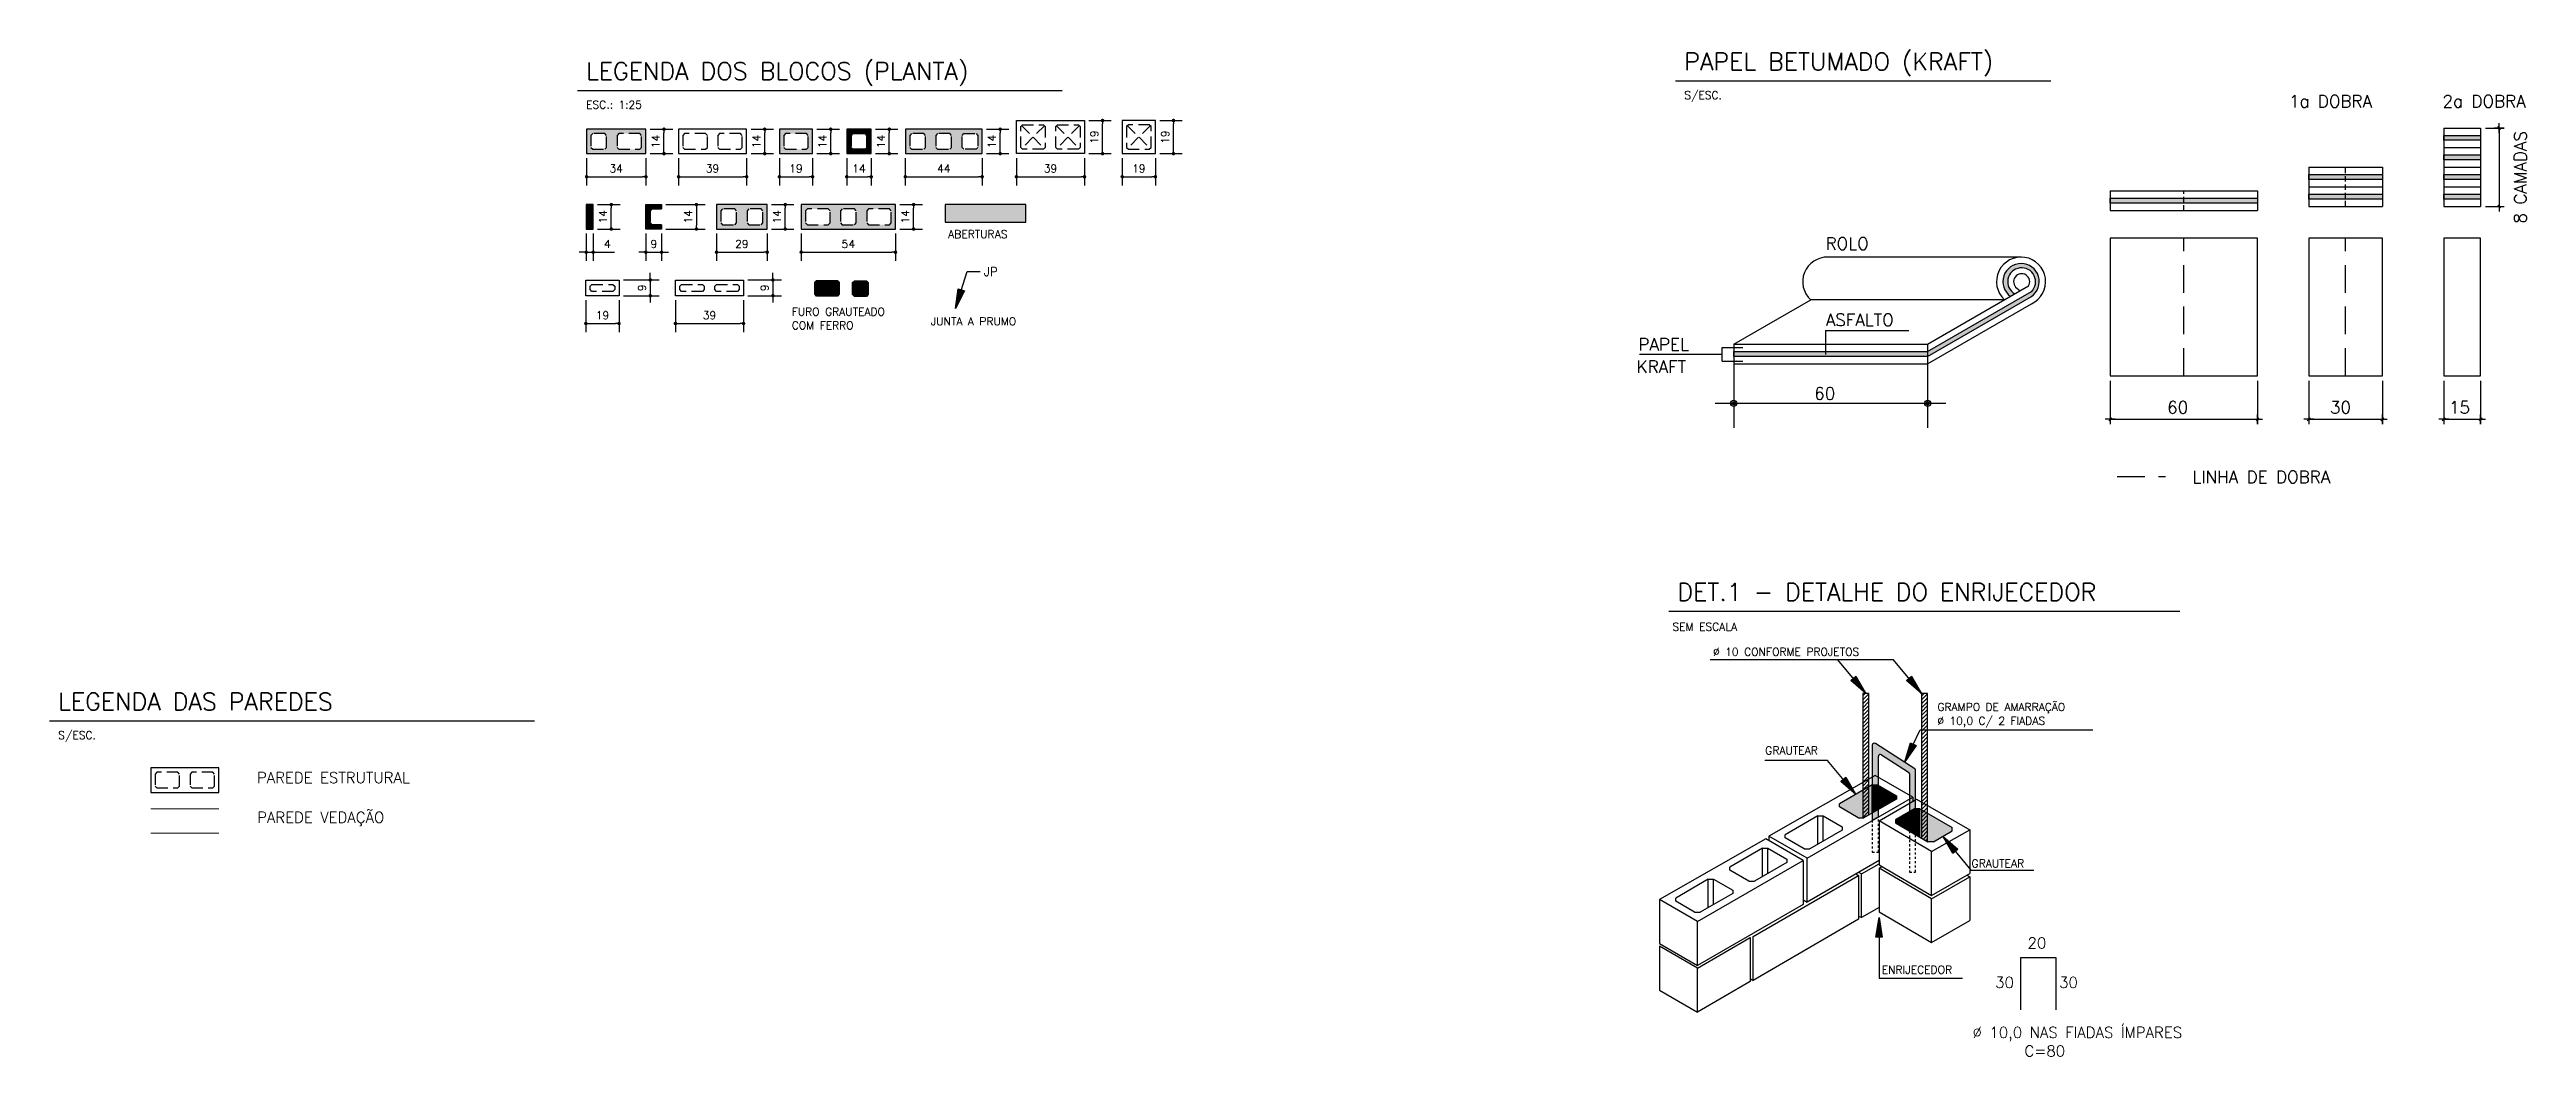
# Model space of a CAD drawing. Extents: x -14651 to 3404, y -4567 to 9231.
# Drawn here: x -11846 to -9008, y -2445 to -1290 of the extents above; entities that cross this region are included whole.
import ezdxf

# ---------------------------------------------------------------- set-up
doc = ezdxf.new("R2010")
doc.units = 0
doc.header["$LTSCALE"] = 25
for name, pattern in [('DASHED', [19.05, 12.7, -6.35]), ('DASHED2', [0.375, 0.25, -0.125]), ('ESTILO_TQS_0005', [0.2, 0.1, -0.1])]:
    doc.linetypes.add(name, pattern=pattern)
for name, color, linetype in [('203', 1, 'DASHED2'), ('213', 252, 'Continuous'), ('241', 2, 'Continuous'), ('245', 252, 'Continuous'), ('246', 7, 'Continuous'), ('247', 50, 'Continuous'), ('248', 100, 'Continuous'), ('249', 20, 'Continuous'), ('250', 151, 'Continuous'), ('252', 1, 'Continuous'), ('253', 251, 'Continuous'), ('4', 4, 'Continuous'), ('ABERTURAS', 53, 'Continuous'), ('ALVENARIA NÃO ESTRUTURAL', 242, 'Continuous'), ('BLOCOS', 2, 'Continuous'), ('COTA', 1, 'Continuous'), ('COTAS', 1, 'Continuous'), ('EST-LINHA-COTA', 1, 'Continuous'), ('EST-LINHAS', 2, 'Continuous'), ('EST-SOMBRA-PILAR', 1, 'Continuous'), ('EST-VALOR-COTA', 3, 'Continuous'), ('H2', 252, 'Continuous'), ('H3', 253, 'Continuous'), ('H5', 1, 'Continuous'), ('H7', 1, 'Continuous'), ('Linha_fina', 1, 'Continuous'), ('PENA_02', 2, 'Continuous'), ('Pena_1', 1, 'Continuous'), ('PENA_3', 3, 'Continuous'), ('Pena_4', 4, 'Continuous'), ('PENA_6', 6, 'Continuous'), ('TEXTO', 3, 'Continuous')]:
    doc.layers.add(name, color=color, linetype=linetype)
doc.styles.add('COTA', font='romans.shx')
doc.styles.get("Standard").update_dxf_attribs({"font": 'romans.shx'})
doc.styles.add('TEXTO', font='romans.shx', dxfattribs={"height": 10})
doc.styles.add('Texto1', font='romans.shx', dxfattribs={"height": 9})
doc.styles.add('Texto2', font='romans.shx', dxfattribs={"height": 12.5})
doc.styles.add('Texto3', font='romans.shx', dxfattribs={"height": 20})
doc.dimstyles.new('forma', dxfattribs={"dimscale": 5, "dimtxt": 1.8, "dimasz": 0.8, "dimexe": 2, "dimexo": 1, "dimgap": 1, "dimtad": 1, "dimdec": 1, "dimzin": 9, "dimtxsty": 'COTA', "dimblk1": 'DOT', "dimblk2": 'DOT', "dimsah": 1, "dimcen": 0, "dimdle": 1, "dimclrd": 256, "dimclre": 256, "dimclrt": 2, "dimadec": 0, "dimazin": 0, "dimtfac": 1, "dimtdec": 0, "dimtmove": 0, "dimatfit": 3, "dimfxl": 1, "dimtolj": 1, "dimtzin": 0, "dimarcsym": 0})
pattern_1 = [(45, (-43310.874, 1613.2194), (-2.24506403, 2.24506403), [])]

msp = doc.modelspace()

# ---------------------------------------------------------------- texts
at = {"layer": 'EST-VALOR-COTA'}
for s, height, p in [('1a DOBRA', 14.064, (-9279.97, -1356.71)), ('2a DOBRA', 14.064, (-9103.97, -1356.71)), ('ROLO', 14.064, (-9810.79, -1519.83)), ('ASFALTO', 14.064, (-9810.47, -1607.25)), ('PAPEL', 14.064, (-10025.32, -1635.39)), ('KRAFT', 14.064, (-10027.43, -1661.02)), ('60', 14.064, (-9823.82, -1691.66)), ('60', 14.064, (-9419.48, -1707.6)), ('30', 14.064, (-9232.92, -1707.6)), ('15', 14.064, (-9096.59, -1707.6)), ('LINHA DE DOBRA', 14.0641, (-9390.57, -1787.25))]:
    msp.add_text(s, height=height, dxfattribs=at).set_placement(p)
msp.add_text('8 CAMADAS', height=14.064, rotation=90, dxfattribs=at).set_placement((-9007.82, -1489.77))
at = {"layer": 'PENA_02', "linetype": 'Continuous'}
msp.add_text('ABERTURAS', height=9, dxfattribs=at).set_placement((-10816.06, -1506.51))
at = {"layer": 'TEXTO', "color": 4, "style": 'Texto3'}
for s, p in [('LEGENDA DOS BLOCOS (PLANTA)', (-11230.92, -1325.16)), ('PAPEL BETUMADO (KRAFT)', (-9972.71, -1314.15)), ('DET.1 - DETALHE DO ENRIJECEDOR', (-9980.6, -1922.11)), ('LEGENDA DAS PAREDES', (-11835.7, -2047.76))]:
    msp.add_text(s, height=20, dxfattribs=at).set_placement(p)
at = {"layer": 'TEXTO', "color": 2, "style": 'Texto1'}
for s, p in [('ESC.: 1:25', (-11230.92, -1358.16)), ('S/ESC. ', (-9972.71, -1347.14)), ('FURO GRAUTEADO', (-10995.35, -1595.45)), ('COM FERRO', (-10995.35, -1611.11)), ('JUNTA A PRUMO', (-10836.01, -1606.45)), ('SEM ESCALA', (-9986.26, -1956.54)), ('%%C 10 CONFORME PROJETOS ', (-9939.72, -1985.2)), ('GRAMPO DE AMARRAÇÃO', (-9682.74, -2048.47)), ('S/ESC.', (-11835.7, -2080.75)), ('%%C 10,0 C/ 2 FIADAS', (-9682.74, -2064.32)), ('GRAUTEAR', (-9879.95, -2098.27)), ('GRAUTEAR', (-9643.55, -2227.79)), ('ENRIJECEDOR', (-9746.5, -2349.66))]:
    msp.add_text(s, height=9, dxfattribs=at).set_placement(p)
at = {"layer": 'TEXTO', "style": 'TEXTO'}
msp.add_text('JP', height=10, dxfattribs=at).set_placement((-10775.21, -1549.97))
at = {"layer": 'TEXTO', "color": 3, "style": 'Texto2'}
for s, p in [('PAREDE ESTRUTURAL', (-11608.04, -2131.17)), ('PAREDE VEDAÇÃO', (-11607.85, -2176.74)), ('20', (-9579.4, -2320.71)), ('30', (-9616.53, -2365.94)), ('30', (-9543.25, -2365.94)), ('%%C 10,0 NAS FIADAS ÍMPARES', (-9642.37, -2423.23)), ('C=80', (-9583, -2444.55))]:
    msp.add_text(s, height=12.5, dxfattribs=at).set_placement(p)

# ---------------------------------------------------------------- blocks, each defined once
blk = doc.blocks.new('ss')
at = {"layer": 'Linha_fina'}
blk.add_solid([(0, 0), (-2.5, -0.3), (-2.5, 0.3)], dxfattribs=at)
blk = doc.blocks.new('ZD1')
at = {"layer": '4'}
for q in [(-3, -3), (3, 3)]:
    blk.add_line((0, 0), q, dxfattribs=at)
at = {"layer": 'COTAS', "color": 1}
for p, q in [((-10, 0), (0, 0)), ((0, 0), (0, 10)), ((0, 0), (10, 0)), ((0, -10), (0, 0))]:
    blk.add_line(p, q, dxfattribs=at)
blk = doc.blocks.new('_Dot')
at = {"color": 0, "linetype": 'ByBlock', "lineweight": -2}
blk.add_line((-0.5, 0), (-1, 0), dxfattribs=at)
at = {"color": 0, "linetype": 'ByBlock', "const_width": 0.5}
blk.add_lwpolyline([(-0.25, 0, 1), (0.25, 0, 1)], format="xyb", close=True, dxfattribs=at)
blk = doc.blocks.new('*D44')
at = {"layer": 'COTA', "lineweight": -2, "transparency": 16777216}
for p, q in [((-10984.5, -1501.1), (-10984.5, -1532.7)), ((-10876.5, -1501.1), (-10876.5, -1532.7)), ((-10980.5, -1522.7), (-10880.5, -1522.7))]:
    blk.add_line(p, q, dxfattribs=at)
at = {"layer": 'Defpoints', "color": 0, "transparency": 16777216}
for p in [(-10984.5, -1496.1), (-10876.5, -1496.1), (-10876.5, -1522.7)]:
    blk.add_point(p, dxfattribs=at)
at = {"layer": 'COTA', "lineweight": -2, "transparency": 16777216, "xscale": 4, "yscale": 4, "zscale": 4, "rotation": 180}
blk.add_blockref('_Dot', (-10984.5, -1522.7), dxfattribs=at)
at = {"layer": 'COTA', "lineweight": -2, "transparency": 16777216, "xscale": 4, "yscale": 4, "zscale": 4}
blk.add_blockref('_Dot', (-10876.5, -1522.7), dxfattribs=at)
at = {"layer": 'COTA', "color": 2, "transparency": 16777216, "insert": (-10930.5, -1513.2), "char_height": 9, "attachment_point": 5, "style": 'COTA'}
blk.add_mtext('\\A1;54 ', dxfattribs=at)
blk = doc.blocks.new('A$C22C1587D')
blk.add_lwpolyline([(39, 0), (0, 0), (0, 9), (39, 9), (39, 0)])
at = {"layer": '203'}
for points in [[(16.5, 3.5), (15.5, 2.5), (3.5, 2.5), (2.5, 3.5), (2.5, 5.5), (3.5, 6.5), (15.5, 6.5), (16.5, 5.5), (16.5, 3.5)], [(36.5, 3.5), (35.5, 2.5), (23.5, 2.5), (22.5, 3.5), (22.5, 5.5), (23.5, 6.5), (35.5, 6.5), (36.5, 5.5), (36.5, 3.5)]]:
    blk.add_lwpolyline(points, dxfattribs=at)
blk = doc.blocks.new('*D26')
at = {"layer": 'COTA', "lineweight": -2, "transparency": 16777216}
for p, q in [((-11162.5, -1501.1), (-11162.5, -1532.7)), ((-11144.5, -1501.1), (-11144.5, -1532.7)), ((-11166.5, -1522.7), (-11170.5, -1522.7)), ((-11162.5, -1522.7), (-11144.5, -1522.7)), ((-11140.5, -1522.7), (-11136.5, -1522.7))]:
    blk.add_line(p, q, dxfattribs=at)
at = {"layer": 'Defpoints', "color": 0, "transparency": 16777216}
for p in [(-11162.5, -1496.1), (-11144.5, -1496.1), (-11144.5, -1522.7)]:
    blk.add_point(p, dxfattribs=at)
at = {"layer": 'COTA', "lineweight": -2, "transparency": 16777216, "xscale": 4, "yscale": 4, "zscale": 4}
blk.add_blockref('_Dot', (-11162.5, -1522.7), dxfattribs=at)
at = {"layer": 'COTA', "lineweight": -2, "transparency": 16777216, "xscale": 4, "yscale": 4, "zscale": 4, "rotation": 180}
blk.add_blockref('_Dot', (-11144.5, -1522.7), dxfattribs=at)
at = {"layer": 'COTA', "color": 2, "transparency": 16777216, "insert": (-11153.5, -1513.2), "char_height": 9, "attachment_point": 5, "style": 'COTA'}
blk.add_mtext('\\A1;9 ', dxfattribs=at)
blk = doc.blocks.new('*D27')
at = {"layer": 'COTA', "lineweight": -2, "transparency": 16777216}
for p, q in [((-10966.5, -1381.7), (-10940.7, -1381.7)), ((-10950.7, -1405.7), (-10950.7, -1385.7)), ((-10966.5, -1409.7), (-10940.7, -1409.7))]:
    blk.add_line(p, q, dxfattribs=at)
at = {"layer": 'Defpoints', "color": 0, "transparency": 16777216}
for p in [(-10971.5, -1381.7), (-10950.7, -1381.7), (-10971.5, -1409.7)]:
    blk.add_point(p, dxfattribs=at)
at = {"layer": 'COTA', "lineweight": -2, "transparency": 16777216, "xscale": 4, "yscale": 4, "zscale": 4}
for p, rotation in [((-10950.7, -1381.7), 90), ((-10950.7, -1409.7), 270)]:
    blk.add_blockref('_Dot', p, dxfattribs=dict(at, rotation=rotation))
at = {"layer": 'COTA', "color": 2, "transparency": 16777216, "insert": (-10960.2, -1395.7), "char_height": 9, "attachment_point": 5, "rotation": 90, "style": 'COTA'}
blk.add_mtext('\\A1;14 ', dxfattribs=at)
blk = doc.blocks.new('*D28')
at = {"layer": 'COTA', "lineweight": -2, "transparency": 16777216}
for p, q in [((-11188.2, -1554.5), (-11147.4, -1554.5)), ((-11157.4, -1550.5), (-11157.4, -1546.5)), ((-11157.4, -1554.5), (-11157.4, -1572.5)), ((-11188.2, -1572.5), (-11147.4, -1572.5)), ((-11157.4, -1576.5), (-11157.4, -1580.5))]:
    blk.add_line(p, q, dxfattribs=at)
at = {"layer": 'Defpoints', "color": 0, "transparency": 16777216}
for p in [(-11193.2, -1554.5), (-11193.2, -1572.5), (-11157.4, -1572.5)]:
    blk.add_point(p, dxfattribs=at)
at = {"layer": 'COTA', "lineweight": -2, "transparency": 16777216, "xscale": 4, "yscale": 4, "zscale": 4}
for p, rotation in [((-11157.4, -1554.5), 270), ((-11157.4, -1572.5), 90)]:
    blk.add_blockref('_Dot', p, dxfattribs=dict(at, rotation=rotation))
at = {"layer": 'COTA', "color": 2, "transparency": 16777216, "insert": (-11166.9, -1563.5), "char_height": 9, "attachment_point": 5, "rotation": 90, "style": 'COTA'}
blk.add_mtext('\\A1;9 ', dxfattribs=at)
blk = doc.blocks.new('*D29')
at = {"layer": 'COTA', "lineweight": -2, "transparency": 16777216}
for p, q in [((-11128.6, -1577.5), (-11128.6, -1614.4)), ((-11050.6, -1577.5), (-11050.6, -1614.4)), ((-11124.6, -1604.4), (-11054.6, -1604.4))]:
    blk.add_line(p, q, dxfattribs=at)
at = {"layer": 'Defpoints', "color": 0, "transparency": 16777216}
for p in [(-11128.6, -1572.5), (-11050.6, -1572.5), (-11050.6, -1604.4)]:
    blk.add_point(p, dxfattribs=at)
at = {"layer": 'COTA', "lineweight": -2, "transparency": 16777216, "xscale": 4, "yscale": 4, "zscale": 4, "rotation": 180}
blk.add_blockref('_Dot', (-11128.6, -1604.4), dxfattribs=at)
at = {"layer": 'COTA', "lineweight": -2, "transparency": 16777216, "xscale": 4, "yscale": 4, "zscale": 4}
blk.add_blockref('_Dot', (-11050.6, -1604.4), dxfattribs=at)
at = {"layer": 'COTA', "color": 2, "transparency": 16777216, "insert": (-11089.6, -1594.9), "char_height": 9, "attachment_point": 5, "style": 'COTA'}
blk.add_mtext('\\A1;39 ', dxfattribs=at)
blk = doc.blocks.new('*D30')
at = {"layer": 'COTA', "lineweight": -2, "transparency": 16777216}
for p, q in [((-11230.8, -1501.1), (-11230.8, -1532.7)), ((-11222.8, -1501.1), (-11222.8, -1532.7)), ((-11234.8, -1522.7), (-11238.8, -1522.7)), ((-11230.8, -1522.7), (-11222.8, -1522.7)), ((-11218.8, -1522.7), (-11198.4, -1522.7))]:
    blk.add_line(p, q, dxfattribs=at)
at = {"layer": 'Defpoints', "color": 0, "transparency": 16777216}
for p in [(-11230.8, -1496.1), (-11222.8, -1496.1), (-11222.8, -1522.7)]:
    blk.add_point(p, dxfattribs=at)
at = {"layer": 'COTA', "lineweight": -2, "transparency": 16777216, "xscale": 4, "yscale": 4, "zscale": 4}
blk.add_blockref('_Dot', (-11230.8, -1522.7), dxfattribs=at)
at = {"layer": 'COTA', "lineweight": -2, "transparency": 16777216, "xscale": 4, "yscale": 4, "zscale": 4, "rotation": 180}
blk.add_blockref('_Dot', (-11222.8, -1522.7), dxfattribs=at)
at = {"layer": 'COTA', "color": 2, "transparency": 16777216, "insert": (-11206.6, -1513.2), "char_height": 9, "attachment_point": 5, "style": 'COTA'}
blk.add_mtext('\\A1;4 ', dxfattribs=at)
blk = doc.blocks.new('*D31')
at = {"layer": 'COTA', "lineweight": -2, "transparency": 16777216}
for p, q in [((-11157.4, -1381.7), (-11131.7, -1381.7)), ((-11141.7, -1405.7), (-11141.7, -1385.7)), ((-11157.4, -1409.7), (-11131.7, -1409.7))]:
    blk.add_line(p, q, dxfattribs=at)
at = {"layer": 'Defpoints', "color": 0, "transparency": 16777216}
for p in [(-11162.4, -1381.7), (-11141.7, -1381.7), (-11162.4, -1409.7)]:
    blk.add_point(p, dxfattribs=at)
at = {"layer": 'COTA', "lineweight": -2, "transparency": 16777216, "xscale": 4, "yscale": 4, "zscale": 4}
for p, rotation in [((-11141.7, -1381.7), 90), ((-11141.7, -1409.7), 270)]:
    blk.add_blockref('_Dot', p, dxfattribs=dict(at, rotation=rotation))
at = {"layer": 'COTA', "color": 2, "transparency": 16777216, "insert": (-11151.2, -1395.7), "char_height": 9, "attachment_point": 5, "rotation": 90, "style": 'COTA'}
blk.add_mtext('\\A1;14 ', dxfattribs=at)
blk = doc.blocks.new('*D32')
at = {"layer": 'COTA', "lineweight": -2, "transparency": 16777216}
for p, q in [((-10737.9, -1414.7), (-10737.9, -1446.2)), ((-10659.9, -1414.7), (-10659.9, -1446.2)), ((-10733.9, -1436.2), (-10663.9, -1436.2))]:
    blk.add_line(p, q, dxfattribs=at)
at = {"layer": 'Defpoints', "color": 0, "transparency": 16777216}
for p in [(-10737.9, -1409.7), (-10659.9, -1409.7), (-10659.9, -1436.2)]:
    blk.add_point(p, dxfattribs=at)
at = {"layer": 'COTA', "lineweight": -2, "transparency": 16777216, "xscale": 4, "yscale": 4, "zscale": 4, "rotation": 180}
blk.add_blockref('_Dot', (-10737.9, -1436.2), dxfattribs=at)
at = {"layer": 'COTA', "lineweight": -2, "transparency": 16777216, "xscale": 4, "yscale": 4, "zscale": 4}
blk.add_blockref('_Dot', (-10659.9, -1436.2), dxfattribs=at)
at = {"layer": 'COTA', "color": 2, "transparency": 16777216, "insert": (-10698.9, -1426.7), "char_height": 9, "attachment_point": 5, "style": 'COTA'}
blk.add_mtext('\\A1;39 ', dxfattribs=at)
blk = doc.blocks.new('*D33')
at = {"layer": 'COTA', "lineweight": -2, "transparency": 16777216}
for p, q in [((-10871.5, -1468.1), (-10845.7, -1468.1)), ((-10855.7, -1492.1), (-10855.7, -1472.1)), ((-10871.5, -1496.1), (-10845.7, -1496.1))]:
    blk.add_line(p, q, dxfattribs=at)
at = {"layer": 'Defpoints', "color": 0, "transparency": 16777216}
for p in [(-10876.5, -1468.1), (-10855.7, -1468.1), (-10876.5, -1496.1)]:
    blk.add_point(p, dxfattribs=at)
at = {"layer": 'COTA', "lineweight": -2, "transparency": 16777216, "xscale": 4, "yscale": 4, "zscale": 4}
for p, rotation in [((-10855.7, -1468.1), 90), ((-10855.7, -1496.1), 270)]:
    blk.add_blockref('_Dot', p, dxfattribs=dict(at, rotation=rotation))
at = {"layer": 'COTA', "color": 2, "transparency": 16777216, "insert": (-10865.2, -1482.1), "char_height": 9, "attachment_point": 5, "rotation": 90, "style": 'COTA'}
blk.add_mtext('\\A1;14 ', dxfattribs=at)
blk = doc.blocks.new('*D34')
at = {"layer": 'COTA', "lineweight": -2, "transparency": 16777216}
for p, q in [((-10573.7, -1371.7), (-10548, -1371.7)), ((-10558, -1405.7), (-10558, -1375.7)), ((-10573.7, -1409.7), (-10548, -1409.7))]:
    blk.add_line(p, q, dxfattribs=at)
at = {"layer": 'Defpoints', "color": 0, "transparency": 16777216}
for p in [(-10578.7, -1371.7), (-10558, -1371.7), (-10578.7, -1409.7)]:
    blk.add_point(p, dxfattribs=at)
at = {"layer": 'COTA', "lineweight": -2, "transparency": 16777216, "xscale": 4, "yscale": 4, "zscale": 4}
for p, rotation in [((-10558, -1371.7), 90), ((-10558, -1409.7), 270)]:
    blk.add_blockref('_Dot', p, dxfattribs=dict(at, rotation=rotation))
at = {"layer": 'COTA', "color": 2, "transparency": 16777216, "insert": (-10567.5, -1390.7), "char_height": 9, "attachment_point": 5, "rotation": 90, "style": 'COTA'}
blk.add_mtext('\\A1;19 ', dxfattribs=at)
blk = doc.blocks.new('A$C5AC677EE')
blk.add_lwpolyline([(19, 0), (0, 0), (0, 9), (19, 9), (19, 0)])
at = {"layer": '203'}
blk.add_lwpolyline([(16.5, 3.5), (15.5, 2.5), (3.5, 2.5), (2.5, 3.5), (2.5, 5.5), (3.5, 6.5), (15.5, 6.5), (16.5, 5.5), (16.5, 3.5)], dxfattribs=at)
blk = doc.blocks.new('*D35')
at = {"layer": 'COTA', "lineweight": -2, "transparency": 16777216}
for p, q in [((-10654.9, -1371.7), (-10629.2, -1371.7)), ((-10639.2, -1405.7), (-10639.2, -1375.7)), ((-10654.9, -1409.7), (-10629.2, -1409.7))]:
    blk.add_line(p, q, dxfattribs=at)
at = {"layer": 'Defpoints', "color": 0, "transparency": 16777216}
for p in [(-10659.9, -1371.7), (-10639.2, -1371.7), (-10659.9, -1409.7)]:
    blk.add_point(p, dxfattribs=at)
at = {"layer": 'COTA', "lineweight": -2, "transparency": 16777216, "xscale": 4, "yscale": 4, "zscale": 4}
for p, rotation in [((-10639.2, -1371.7), 90), ((-10639.2, -1409.7), 270)]:
    blk.add_blockref('_Dot', p, dxfattribs=dict(at, rotation=rotation))
at = {"layer": 'COTA', "color": 2, "transparency": 16777216, "insert": (-10648.7, -1390.7), "char_height": 9, "attachment_point": 5, "rotation": 90, "style": 'COTA'}
blk.add_mtext('\\A1;19 ', dxfattribs=at)
blk = doc.blocks.new('*D36')
at = {"layer": 'COTA', "lineweight": -2, "transparency": 16777216}
for p, q in [((-10932.3, -1414.7), (-10932.3, -1446.2)), ((-10904.3, -1414.7), (-10904.3, -1446.2)), ((-10928.3, -1436.2), (-10908.3, -1436.2))]:
    blk.add_line(p, q, dxfattribs=at)
at = {"layer": 'Defpoints', "color": 0, "transparency": 16777216}
for p in [(-10932.3, -1409.7), (-10904.3, -1409.7), (-10904.3, -1436.2)]:
    blk.add_point(p, dxfattribs=at)
at = {"layer": 'COTA', "lineweight": -2, "transparency": 16777216, "xscale": 4, "yscale": 4, "zscale": 4, "rotation": 180}
blk.add_blockref('_Dot', (-10932.3, -1436.2), dxfattribs=at)
at = {"layer": 'COTA', "lineweight": -2, "transparency": 16777216, "xscale": 4, "yscale": 4, "zscale": 4}
blk.add_blockref('_Dot', (-10904.3, -1436.2), dxfattribs=at)
at = {"layer": 'COTA', "color": 2, "transparency": 16777216, "insert": (-10918.3, -1426.7), "char_height": 9, "attachment_point": 5, "style": 'COTA'}
blk.add_mtext('\\A1;14 ', dxfattribs=at)
blk = doc.blocks.new('P2020')
blk.add_lwpolyline([(-9.5, -9.5), (9.5, -9.5), (9.5, 9.5), (-9.5, 9.5), (-9.5, -9.5)])
at = {"color": 1, "linetype": 'DASHED2'}
blk.add_lwpolyline([(-7, -6), (-6, -7), (6, -7), (7, -6), (7, 6), (6, 7), (-6, 7), (-7, 6), (-7, -6)], dxfattribs=at)
at = {"layer": '203', "color": 253}
for p, q in [((-6.5, 6.5), (6.5, -6.5)), ((6.5, 6.5), (-6.5, -6.5))]:
    blk.add_line(p, q, dxfattribs=at)
blk = doc.blocks.new('*D37')
at = {"layer": 'COTA', "lineweight": -2, "transparency": 16777216}
for p, q in [((-11231.2, -1577.5), (-11231.2, -1614.4)), ((-11193.2, -1577.5), (-11193.2, -1614.4)), ((-11227.2, -1604.4), (-11197.2, -1604.4))]:
    blk.add_line(p, q, dxfattribs=at)
at = {"layer": 'Defpoints', "color": 0, "transparency": 16777216}
for p in [(-11231.2, -1572.5), (-11193.2, -1572.5), (-11193.2, -1604.4)]:
    blk.add_point(p, dxfattribs=at)
at = {"layer": 'COTA', "lineweight": -2, "transparency": 16777216, "xscale": 4, "yscale": 4, "zscale": 4, "rotation": 180}
blk.add_blockref('_Dot', (-11231.2, -1604.4), dxfattribs=at)
at = {"layer": 'COTA', "lineweight": -2, "transparency": 16777216, "xscale": 4, "yscale": 4, "zscale": 4}
blk.add_blockref('_Dot', (-11193.2, -1604.4), dxfattribs=at)
at = {"layer": 'COTA', "color": 2, "transparency": 16777216, "insert": (-11212.2, -1594.9), "char_height": 9, "attachment_point": 5, "style": 'COTA'}
blk.add_mtext('\\A1;19 ', dxfattribs=at)
blk = doc.blocks.new('P4020')
blk.add_lwpolyline([(-19.5, -9.5), (19.5, -9.5), (19.5, 9.5), (-19.5, 9.5), (-19.5, -9.5)])
at = {"color": 1, "linetype": 'DASHED2'}
for points in [[(-17, -6), (-16, -7), (-4, -7), (-3, -6), (-3, 6), (-4, 7), (-16, 7), (-17, 6), (-17, -6)], [(3, -6), (4, -7), (16, -7), (17, -6), (17, 6), (16, 7), (4, 7), (3, 6), (3, -6)]]:
    blk.add_lwpolyline(points, dxfattribs=at)
at = {"layer": '203', "color": 253}
for p, q in [((-16.5, 6.5), (-3.5, -6.5)), ((-3.5, 6.5), (-16.5, -6.5)), ((16.5, 6.5), (3.5, -6.5)), ((3.5, 6.5), (16.5, -6.5))]:
    blk.add_line(p, q, dxfattribs=at)
blk = doc.blocks.new('*D38')
at = {"layer": 'COTA', "lineweight": -2, "transparency": 16777216}
for p, q in [((-10772.2, -1381.7), (-10746.5, -1381.7)), ((-10756.5, -1405.7), (-10756.5, -1385.7)), ((-10772.2, -1409.7), (-10746.5, -1409.7))]:
    blk.add_line(p, q, dxfattribs=at)
at = {"layer": 'Defpoints', "color": 0, "transparency": 16777216}
for p in [(-10777.2, -1381.7), (-10756.5, -1381.7), (-10777.2, -1409.7)]:
    blk.add_point(p, dxfattribs=at)
at = {"layer": 'COTA', "lineweight": -2, "transparency": 16777216, "xscale": 4, "yscale": 4, "zscale": 4}
for p, rotation in [((-10756.5, -1381.7), 90), ((-10756.5, -1409.7), 270)]:
    blk.add_blockref('_Dot', p, dxfattribs=dict(at, rotation=rotation))
at = {"layer": 'COTA', "color": 2, "transparency": 16777216, "insert": (-10766, -1395.7), "char_height": 9, "attachment_point": 5, "rotation": 90, "style": 'COTA'}
blk.add_mtext('\\A1;14 ', dxfattribs=at)
blk = doc.blocks.new('*D39')
at = {"layer": 'COTA', "lineweight": -2, "transparency": 16777216}
for p, q in [((-11009.5, -1414.7), (-11009.5, -1446.2)), ((-10971.5, -1414.7), (-10971.5, -1446.2)), ((-11005.5, -1436.2), (-10975.5, -1436.2))]:
    blk.add_line(p, q, dxfattribs=at)
at = {"layer": 'Defpoints', "color": 0, "transparency": 16777216}
for p in [(-11009.5, -1409.7), (-10971.5, -1409.7), (-10971.5, -1436.2)]:
    blk.add_point(p, dxfattribs=at)
at = {"layer": 'COTA', "lineweight": -2, "transparency": 16777216, "xscale": 4, "yscale": 4, "zscale": 4, "rotation": 180}
blk.add_blockref('_Dot', (-11009.5, -1436.2), dxfattribs=at)
at = {"layer": 'COTA', "lineweight": -2, "transparency": 16777216, "xscale": 4, "yscale": 4, "zscale": 4}
blk.add_blockref('_Dot', (-10971.5, -1436.2), dxfattribs=at)
at = {"layer": 'COTA', "color": 2, "transparency": 16777216, "insert": (-10990.5, -1426.7), "char_height": 9, "attachment_point": 5, "style": 'COTA'}
blk.add_mtext('\\A1;19 ', dxfattribs=at)
blk = doc.blocks.new('A$C3B933ECF')
at = {"layer": '241'}
blk.add_hatch(color=131, dxfattribs=at).paths.add_polyline_path([(0, 0), (14, 0), (14, 9), (11.5, 9), (11.5, 3.5), (10.5, 2.5), (3.5, 2.5), (2.5, 3.5), (2.5, 9), (0, 9)])
for p, q in [((2.5, 9), (2.5, 3.5)), ((3.5, 2.5), (2.5, 3.5)), ((3.5, 2.5), (10.5, 2.5)), ((11.5, 3.5), (10.5, 2.5)), ((11.5, 3.5), (11.5, 9))]:
    blk.add_line(p, q)
for points in [[(0, 9), (0, 0), (14, 0), (14, 9), (11.5, 9)], [(2.5, 9), (0, 9)]]:
    blk.add_lwpolyline(points)
at = {"layer": '203'}
blk.add_line((10.5, 2.5), (3.5, 2.5), dxfattribs=at)
blk = doc.blocks.new('P0515')
at = {"layer": '253'}
blk.add_hatch(color=210, dxfattribs=at).paths.add_polyline_path([(-2, -7), (2, -7), (2, 7), (-2, 7)])
blk.add_lwpolyline([(-2, -7), (2, -7), (2, 7), (-2, 7), (-2, -7)])
blk = doc.blocks.new('P4015', base_point=(5842102.11612, -8124149.02973))
blk.add_lwpolyline([(5842082.61612, -8124156.02973), (5842121.61612, -8124156.02973), (5842121.61612, -8124142.02973), (5842082.61612, -8124142.02973), (5842082.61612, -8124156.02973)])
at = {"color": 1, "linetype": 'DASHED2'}
for points in [[(5842085.11612, -8124152.52973), (5842086.11612, -8124153.52973), (5842098.11612, -8124153.52973), (5842099.11612, -8124152.52973), (5842099.11612, -8124145.52973), (5842098.11612, -8124144.52973), (5842086.11612, -8124144.52973), (5842085.11612, -8124145.52973), (5842085.11612, -8124152.52973)], [(5842105.11612, -8124152.52973), (5842106.11612, -8124153.52973), (5842118.11612, -8124153.52973), (5842119.11612, -8124152.52973), (5842119.11612, -8124145.52973), (5842118.11612, -8124144.52973), (5842106.11612, -8124144.52973), (5842105.11612, -8124145.52973), (5842105.11612, -8124152.52973)]]:
    blk.add_lwpolyline(points, dxfattribs=at)
blk = doc.blocks.new('*D45')
at = {"layer": 'COTA', "lineweight": -2, "transparency": 16777216}
for p, q in [((-11045.6, -1554.5), (-11006.9, -1554.5)), ((-11016.9, -1550.5), (-11016.9, -1546.5)), ((-11016.9, -1554.5), (-11016.9, -1572.5)), ((-11045.6, -1572.5), (-11006.9, -1572.5)), ((-11016.9, -1576.5), (-11016.9, -1580.5))]:
    blk.add_line(p, q, dxfattribs=at)
at = {"layer": 'Defpoints', "color": 0, "transparency": 16777216}
for p in [(-11050.6, -1554.5), (-11050.6, -1572.5), (-11016.9, -1572.5)]:
    blk.add_point(p, dxfattribs=at)
at = {"layer": 'COTA', "lineweight": -2, "transparency": 16777216, "xscale": 4, "yscale": 4, "zscale": 4}
for p, rotation in [((-11016.9, -1554.5), 270), ((-11016.9, -1572.5), 90)]:
    blk.add_blockref('_Dot', p, dxfattribs=dict(at, rotation=rotation))
at = {"layer": 'COTA', "color": 2, "transparency": 16777216, "insert": (-11026.4, -1563.5), "char_height": 9, "attachment_point": 5, "rotation": 90, "style": 'COTA'}
blk.add_mtext('\\A1;9 ', dxfattribs=at)
blk = doc.blocks.new('*D46')
at = {"layer": 'COTA', "lineweight": -2, "transparency": 16777216}
for p, q in [((-11081.5, -1501.1), (-11081.5, -1532.7)), ((-11023.5, -1501.1), (-11023.5, -1532.7)), ((-11077.5, -1522.7), (-11027.5, -1522.7))]:
    blk.add_line(p, q, dxfattribs=at)
at = {"layer": 'Defpoints', "color": 0, "transparency": 16777216}
for p in [(-11081.5, -1496.1), (-11023.5, -1496.1), (-11023.5, -1522.7)]:
    blk.add_point(p, dxfattribs=at)
at = {"layer": 'COTA', "lineweight": -2, "transparency": 16777216, "xscale": 4, "yscale": 4, "zscale": 4, "rotation": 180}
blk.add_blockref('_Dot', (-11081.5, -1522.7), dxfattribs=at)
at = {"layer": 'COTA', "lineweight": -2, "transparency": 16777216, "xscale": 4, "yscale": 4, "zscale": 4}
blk.add_blockref('_Dot', (-11023.5, -1522.7), dxfattribs=at)
at = {"layer": 'COTA', "color": 2, "transparency": 16777216, "insert": (-11052.5, -1513.2), "char_height": 9, "attachment_point": 5, "style": 'COTA'}
blk.add_mtext('\\A1;29 ', dxfattribs=at)
blk = doc.blocks.new('P3515')
at = {"layer": '248'}
h = blk.add_hatch(color=100, dxfattribs=at)
h.paths.add_polyline_path([(17, 7), (-17, 7), (-17, -7), (17, -7)])
h.paths.add_polyline_path([(-5.5, -3.5), (-6.5, -4.5), (-13.5, -4.5), (-14.5, -3.5), (-14.5, 3.5), (-13.5, 4.5), (-6.5, 4.5), (-5.5, 3.5)], flags=16)
h.paths.add_polyline_path([(0.5, 3.5), (1.5, 4.5), (13.5, 4.5), (14.5, 3.5), (14.5, -3.5), (13.5, -4.5), (1.5, -4.5), (0.5, -3.5)], flags=16)
blk.add_lwpolyline([(-17, -7), (17, -7), (17, 7), (-17, 7), (-17, -7)])
at = {"color": 1, "linetype": 'DASHED2'}
for points in [[(-14.5, -3.5), (-13.5, -4.5), (-6.5, -4.5), (-5.5, -3.5), (-5.5, 3.5), (-6.5, 4.5), (-13.5, 4.5), (-14.5, 3.5), (-14.5, -3.5)], [(0.5, -3.5), (1.5, -4.5), (13.5, -4.5), (14.5, -3.5), (14.5, 3.5), (13.5, 4.5), (1.5, 4.5), (0.5, 3.5), (0.5, -3.5)]]:
    blk.add_lwpolyline(points, dxfattribs=at)
blk = doc.blocks.new('*D47')
at = {"layer": 'COTA', "lineweight": -2, "transparency": 16777216}
for p, q in [((-11230.4, -1414.7), (-11230.4, -1446.2)), ((-11162.4, -1414.7), (-11162.4, -1446.2)), ((-11226.4, -1436.2), (-11166.4, -1436.2))]:
    blk.add_line(p, q, dxfattribs=at)
at = {"layer": 'Defpoints', "color": 0, "transparency": 16777216}
for p in [(-11230.4, -1409.7), (-11162.4, -1409.7), (-11162.4, -1436.2)]:
    blk.add_point(p, dxfattribs=at)
at = {"layer": 'COTA', "lineweight": -2, "transparency": 16777216, "xscale": 4, "yscale": 4, "zscale": 4, "rotation": 180}
blk.add_blockref('_Dot', (-11230.4, -1436.2), dxfattribs=at)
at = {"layer": 'COTA', "lineweight": -2, "transparency": 16777216, "xscale": 4, "yscale": 4, "zscale": 4}
blk.add_blockref('_Dot', (-11162.4, -1436.2), dxfattribs=at)
at = {"layer": 'COTA', "color": 2, "transparency": 16777216, "insert": (-11196.4, -1426.7), "char_height": 9, "attachment_point": 5, "style": 'COTA'}
blk.add_mtext('\\A1;34 ', dxfattribs=at)
blk = doc.blocks.new('P4415')
at = {"layer": '250'}
h = blk.add_hatch(color=256, dxfattribs=at)
h.paths.add_polyline_path([(22, 7), (-22, 7), (-22, -7), (22, -7)])
h.paths.add_polyline_path([(10.5, 3.5), (11.5, 4.5), (18.5, 4.5), (19.5, 3.5), (19.5, -3.5), (18.5, -4.5), (11.5, -4.5), (10.5, -3.5)], flags=16)
h.paths.add_polyline_path([(4.5, -3.5), (3.5, -4.5), (-3.5, -4.5), (-4.5, -3.5), (-4.5, 3.5), (-3.5, 4.5), (3.5, 4.5), (4.5, 3.5)], flags=16)
h.paths.add_polyline_path([(-10.5, -3.5), (-11.5, -4.5), (-18.5, -4.5), (-19.5, -3.5), (-19.5, 3.5), (-18.5, 4.5), (-11.5, 4.5), (-10.5, 3.5)], flags=16)
blk.add_lwpolyline([(-22, -7), (22, -7), (22, 7), (-22, 7), (-22, -7)])
at = {"color": 1, "linetype": 'DASHED2'}
for points in [[(-19.5, -3.5), (-18.5, -4.5), (-11.5, -4.5), (-10.5, -3.5), (-10.5, 3.5), (-11.5, 4.5), (-18.5, 4.5), (-19.5, 3.5), (-19.5, -3.5)], [(-4.5, -3.5), (-3.5, -4.5), (3.5, -4.5), (4.5, -3.5), (4.5, 3.5), (3.5, 4.5), (-3.5, 4.5), (-4.5, 3.5), (-4.5, -3.5)], [(19.5, -3.5), (18.5, -4.5), (11.5, -4.5), (10.5, -3.5), (10.5, 3.5), (11.5, 4.5), (18.5, 4.5), (19.5, 3.5), (19.5, -3.5)]]:
    blk.add_lwpolyline(points, dxfattribs=at)
blk = doc.blocks.new('*D48')
at = {"layer": 'COTA', "lineweight": -2, "transparency": 16777216}
for p, q in [((-11042, -1381.7), (-11016.3, -1381.7)), ((-11026.3, -1405.7), (-11026.3, -1385.7)), ((-11042, -1409.7), (-11016.3, -1409.7))]:
    blk.add_line(p, q, dxfattribs=at)
at = {"layer": 'Defpoints', "color": 0, "transparency": 16777216}
for p in [(-11047, -1381.7), (-11026.3, -1381.7), (-11047, -1409.7)]:
    blk.add_point(p, dxfattribs=at)
at = {"layer": 'COTA', "lineweight": -2, "transparency": 16777216, "xscale": 4, "yscale": 4, "zscale": 4}
for p, rotation in [((-11026.3, -1381.7), 90), ((-11026.3, -1409.7), 270)]:
    blk.add_blockref('_Dot', p, dxfattribs=dict(at, rotation=rotation))
at = {"layer": 'COTA', "color": 2, "transparency": 16777216, "insert": (-11035.8, -1395.7), "char_height": 9, "attachment_point": 5, "rotation": 90, "style": 'COTA'}
blk.add_mtext('\\A1;14 ', dxfattribs=at)
blk = doc.blocks.new('P2015')
at = {"layer": '247'}
h = blk.add_hatch(color=50, dxfattribs=at)
h.paths.add_polyline_path([(9.5, 7), (-9.5, 7), (-9.5, -7), (9.5, -7)])
h.paths.add_polyline_path([(6, -4.5), (-6, -4.5), (-7, -3.5), (-7, 3.5), (-6, 4.5), (6, 4.5), (7, 3.5), (7, -3.5)], flags=16)
blk.add_lwpolyline([(-9.5, -7), (9.5, -7), (9.5, 7), (-9.5, 7), (-9.5, -7)])
at = {"color": 1, "linetype": 'DASHED2'}
blk.add_lwpolyline([(-7, -3.5), (-6, -4.5), (6, -4.5), (7, -3.5), (7, 3.5), (6, 4.5), (-6, 4.5), (-7, 3.5), (-7, -3.5)], dxfattribs=at)
blk = doc.blocks.new('*D49')
at = {"layer": 'COTA', "lineweight": -2, "transparency": 16777216}
for p, q in [((-10865.2, -1414.7), (-10865.2, -1446.2)), ((-10777.2, -1414.7), (-10777.2, -1446.2)), ((-10861.2, -1436.2), (-10781.2, -1436.2))]:
    blk.add_line(p, q, dxfattribs=at)
at = {"layer": 'Defpoints', "color": 0, "transparency": 16777216}
for p in [(-10865.2, -1409.7), (-10777.2, -1409.7), (-10777.2, -1436.2)]:
    blk.add_point(p, dxfattribs=at)
at = {"layer": 'COTA', "lineweight": -2, "transparency": 16777216, "xscale": 4, "yscale": 4, "zscale": 4, "rotation": 180}
blk.add_blockref('_Dot', (-10865.2, -1436.2), dxfattribs=at)
at = {"layer": 'COTA', "lineweight": -2, "transparency": 16777216, "xscale": 4, "yscale": 4, "zscale": 4}
blk.add_blockref('_Dot', (-10777.2, -1436.2), dxfattribs=at)
at = {"layer": 'COTA', "color": 2, "transparency": 16777216, "insert": (-10821.2, -1426.7), "char_height": 9, "attachment_point": 5, "style": 'COTA'}
blk.add_mtext('\\A1;44 ', dxfattribs=at)
blk = doc.blocks.new('*D50')
at = {"layer": 'COTA', "lineweight": -2, "transparency": 16777216}
for p, q in [((-11125, -1414.7), (-11125, -1446.2)), ((-11047, -1414.7), (-11047, -1446.2)), ((-11121, -1436.2), (-11051, -1436.2))]:
    blk.add_line(p, q, dxfattribs=at)
at = {"layer": 'Defpoints', "color": 0, "transparency": 16777216}
for p in [(-11125, -1409.7), (-11047, -1409.7), (-11047, -1436.2)]:
    blk.add_point(p, dxfattribs=at)
at = {"layer": 'COTA', "lineweight": -2, "transparency": 16777216, "xscale": 4, "yscale": 4, "zscale": 4, "rotation": 180}
blk.add_blockref('_Dot', (-11125, -1436.2), dxfattribs=at)
at = {"layer": 'COTA', "lineweight": -2, "transparency": 16777216, "xscale": 4, "yscale": 4, "zscale": 4}
blk.add_blockref('_Dot', (-11047, -1436.2), dxfattribs=at)
at = {"layer": 'COTA', "color": 2, "transparency": 16777216, "insert": (-11086, -1426.7), "char_height": 9, "attachment_point": 5, "style": 'COTA'}
blk.add_mtext('\\A1;39 ', dxfattribs=at)
blk = doc.blocks.new('*D51')
at = {"layer": 'COTA', "lineweight": -2, "transparency": 16777216}
for p, q in [((-11217.8, -1468.1), (-11192.1, -1468.1)), ((-11202.1, -1492.1), (-11202.1, -1472.1)), ((-11217.8, -1496.1), (-11192.1, -1496.1))]:
    blk.add_line(p, q, dxfattribs=at)
at = {"layer": 'Defpoints', "color": 0, "transparency": 16777216}
for p in [(-11222.8, -1468.1), (-11202.1, -1468.1), (-11222.8, -1496.1)]:
    blk.add_point(p, dxfattribs=at)
at = {"layer": 'COTA', "lineweight": -2, "transparency": 16777216, "xscale": 4, "yscale": 4, "zscale": 4}
for p, rotation in [((-11202.1, -1468.1), 90), ((-11202.1, -1496.1), 270)]:
    blk.add_blockref('_Dot', p, dxfattribs=dict(at, rotation=rotation))
at = {"layer": 'COTA', "color": 2, "transparency": 16777216, "insert": (-11211.6, -1482.1), "char_height": 9, "attachment_point": 5, "rotation": 90, "style": 'COTA'}
blk.add_mtext('\\A1;14 ', dxfattribs=at)
blk = doc.blocks.new('*D52')
at = {"layer": 'COTA', "lineweight": -2, "transparency": 16777216}
for p, q in [((-11139.5, -1468.1), (-11094.5, -1468.1)), ((-11104.5, -1472.1), (-11104.5, -1492.1)), ((-11139.5, -1496.1), (-11094.5, -1496.1))]:
    blk.add_line(p, q, dxfattribs=at)
at = {"layer": 'Defpoints', "color": 0, "transparency": 16777216}
for p in [(-11144.5, -1468.1), (-11144.5, -1496.1), (-11104.5, -1496.1)]:
    blk.add_point(p, dxfattribs=at)
at = {"layer": 'COTA', "lineweight": -2, "transparency": 16777216, "xscale": 4, "yscale": 4, "zscale": 4}
for p, rotation in [((-11104.5, -1468.1), 90), ((-11104.5, -1496.1), 270)]:
    blk.add_blockref('_Dot', p, dxfattribs=dict(at, rotation=rotation))
at = {"layer": 'COTA', "color": 2, "transparency": 16777216, "insert": (-11114, -1482.1), "char_height": 9, "attachment_point": 5, "rotation": 90, "style": 'COTA'}
blk.add_mtext('\\A1;14 ', dxfattribs=at)
blk = doc.blocks.new('P3015')
at = {"layer": '252'}
h = blk.add_hatch(color=21, dxfattribs=at)
h.paths.add_polyline_path([(14.5, -7), (14.5, 7), (-14.5, 7), (-14.5, -7)])
h.paths.add_polyline_path([(3, 3.5), (4, 4.5), (11, 4.5), (12, 3.5), (12, -3.5), (11, -4.5), (4, -4.5), (3, -3.5)], flags=16)
h.paths.add_polyline_path([(-3, -3.5), (-4, -4.5), (-11, -4.5), (-12, -3.5), (-12, 3.5), (-11, 4.5), (-4, 4.5), (-3, 3.5)], flags=16)
blk.add_lwpolyline([(-14.5, -7), (14.5, -7), (14.5, 7), (-14.5, 7), (-14.5, -7)])
at = {"color": 1, "linetype": 'DASHED2'}
for points in [[(-12, -3.5), (-11, -4.5), (-4, -4.5), (-3, -3.5), (-3, 3.5), (-4, 4.5), (-11, 4.5), (-12, 3.5), (-12, -3.5)], [(3, -3.5), (4, -4.5), (11, -4.5), (12, -3.5), (12, 3.5), (11, 4.5), (4, 4.5), (3, 3.5), (3, -3.5)]]:
    blk.add_lwpolyline(points, dxfattribs=at)
blk = doc.blocks.new('P1515')
at = {"layer": '246'}
blk.add_hatch(color=135, dxfattribs=at).paths.add_polyline_path([(7, -7), (7, 7), (-7, 7), (-7, -7), (7, -7), (3.5, -4.5), (-3.5, -4.5), (-4.5, -3.5), (-4.5, 3.5), (-3.5, 4.5), (3.5, 4.5), (4.5, 3.5), (4.5, -3.5), (3.5, -4.5)])
blk.add_lwpolyline([(-7, -7), (7, -7), (7, 7), (-7, 7), (-7, -7)])
at = {"color": 1, "linetype": 'DASHED2'}
blk.add_lwpolyline([(-4.5, -3.5), (-3.5, -4.5), (3.5, -4.5), (4.5, -3.5), (4.5, 3.5), (3.5, 4.5), (-3.5, 4.5), (-4.5, 3.5), (-4.5, -3.5)], dxfattribs=at)
at = {"layer": '245', "color": 135}
blk.add_lwpolyline([(7, -7), (7, 7), (-7, 7), (-7, -7), (7, -7), (3.5, -4.5), (-3.5, -4.5), (-4.5, -3.5), (-4.5, 3.5), (-3.5, 4.5), (3.5, 4.5), (4.5, 3.5), (4.5, -3.5), (3.5, -4.5), (7, -7)], dxfattribs=at)
blk = doc.blocks.new('*D53')
at = {"layer": 'COTA', "lineweight": -2, "transparency": 16777216}
for p, q in [((-10616.7, -1414.7), (-10616.7, -1446.2)), ((-10578.7, -1414.7), (-10578.7, -1446.2)), ((-10612.7, -1436.2), (-10582.7, -1436.2))]:
    blk.add_line(p, q, dxfattribs=at)
at = {"layer": 'Defpoints', "color": 0, "transparency": 16777216}
for p in [(-10616.7, -1409.7), (-10578.7, -1409.7), (-10578.7, -1436.2)]:
    blk.add_point(p, dxfattribs=at)
at = {"layer": 'COTA', "lineweight": -2, "transparency": 16777216, "xscale": 4, "yscale": 4, "zscale": 4, "rotation": 180}
blk.add_blockref('_Dot', (-10616.7, -1436.2), dxfattribs=at)
at = {"layer": 'COTA', "lineweight": -2, "transparency": 16777216, "xscale": 4, "yscale": 4, "zscale": 4}
blk.add_blockref('_Dot', (-10578.7, -1436.2), dxfattribs=at)
at = {"layer": 'COTA', "color": 2, "transparency": 16777216, "insert": (-10597.7, -1426.7), "char_height": 9, "attachment_point": 5, "style": 'COTA'}
blk.add_mtext('\\A1;19 ', dxfattribs=at)
blk = doc.blocks.new('*D54')
at = {"layer": 'COTA', "lineweight": -2, "transparency": 16777216}
for p, q in [((-10899.3, -1381.7), (-10873.6, -1381.7)), ((-10883.6, -1405.7), (-10883.6, -1385.7)), ((-10899.3, -1409.7), (-10873.6, -1409.7))]:
    blk.add_line(p, q, dxfattribs=at)
at = {"layer": 'Defpoints', "color": 0, "transparency": 16777216}
for p in [(-10904.3, -1381.7), (-10883.6, -1381.7), (-10904.3, -1409.7)]:
    blk.add_point(p, dxfattribs=at)
at = {"layer": 'COTA', "lineweight": -2, "transparency": 16777216, "xscale": 4, "yscale": 4, "zscale": 4}
for p, rotation in [((-10883.6, -1381.7), 90), ((-10883.6, -1409.7), 270)]:
    blk.add_blockref('_Dot', p, dxfattribs=dict(at, rotation=rotation))
at = {"layer": 'COTA', "color": 2, "transparency": 16777216, "insert": (-10893.1, -1395.7), "char_height": 9, "attachment_point": 5, "rotation": 90, "style": 'COTA'}
blk.add_mtext('\\A1;14 ', dxfattribs=at)
blk = doc.blocks.new('P5515')
at = {"layer": '249'}
h = blk.add_hatch(color=20, dxfattribs=at)
h.paths.add_polyline_path([(-27, 7), (-27, -7), (27, -7), (27, 7)])
h.paths.add_polyline_path([(-10.5, -3.5), (-11.5, -4.5), (-23.5, -4.5), (-24.5, -3.5), (-24.5, 3.5), (-23.5, 4.5), (-11.5, 4.5), (-10.5, 3.5)], flags=16)
h.paths.add_polyline_path([(-4.5, 3.5), (-3.5, 4.5), (3.5, 4.5), (4.5, 3.5), (4.5, -3.5), (3.5, -4.5), (-3.5, -4.5), (-4.5, -3.5)], flags=16)
h.paths.add_polyline_path([(10.5, 3.5), (11.5, 4.5), (23.5, 4.5), (24.5, 3.5), (24.5, -3.5), (23.5, -4.5), (11.5, -4.5), (10.5, -3.5)], flags=16)
blk.add_lwpolyline([(27, 7), (-27, 7), (-27, -7), (27, -7), (27, 7)])
at = {"color": 1, "linetype": 'DASHED2'}
for points in [[(-10.5, 3.5), (-11.5, 4.5), (-23.5, 4.5), (-24.5, 3.5), (-24.5, -3.5), (-23.5, -4.5), (-11.5, -4.5), (-10.5, -3.5), (-10.5, 3.5)], [(4.5, 3.5), (3.5, 4.5), (-3.5, 4.5), (-4.5, 3.5), (-4.5, -3.5), (-3.5, -4.5), (3.5, -4.5), (4.5, -3.5), (4.5, 3.5)], [(24.5, 3.5), (23.5, 4.5), (11.5, 4.5), (10.5, 3.5), (10.5, -3.5), (11.5, -4.5), (23.5, -4.5), (24.5, -3.5), (24.5, 3.5)]]:
    blk.add_lwpolyline(points, dxfattribs=at)
blk = doc.blocks.new('*D55')
at = {"layer": 'COTA', "lineweight": -2, "transparency": 16777216}
for p, q in [((-11018.5, -1468.1), (-10992.8, -1468.1)), ((-11002.8, -1492.1), (-11002.8, -1472.1)), ((-11018.5, -1496.1), (-10992.8, -1496.1))]:
    blk.add_line(p, q, dxfattribs=at)
at = {"layer": 'Defpoints', "color": 0, "transparency": 16777216}
for p in [(-11023.5, -1468.1), (-11002.8, -1468.1), (-11023.5, -1496.1)]:
    blk.add_point(p, dxfattribs=at)
at = {"layer": 'COTA', "lineweight": -2, "transparency": 16777216, "xscale": 4, "yscale": 4, "zscale": 4}
for p, rotation in [((-11002.8, -1468.1), 90), ((-11002.8, -1496.1), 270)]:
    blk.add_blockref('_Dot', p, dxfattribs=dict(at, rotation=rotation))
at = {"layer": 'COTA', "color": 2, "transparency": 16777216, "insert": (-11012.3, -1482.1), "char_height": 9, "attachment_point": 5, "rotation": 90, "style": 'COTA'}
blk.add_mtext('\\A1;14 ', dxfattribs=at)

# ---------------------------------------------------------------- dimensions: what is measured, and where the dimension line sits
at = {"layer": 'COTA'}
for base, p1, p2, override, picture, middle in [((-11141.7, -1381.71), (-11162.42, -1409.71), (-11162.42, -1381.71), {"dimscale": 5, "dimlfac": 0.5, "dimpost": ' '}, '*D31', (-11151.2, -1395.71)), ((-11026.32, -1381.71), (-11047.03, -1409.71), (-11047.03, -1381.71), {"dimscale": 5, "dimlfac": 0.5, "dimpost": ' '}, '*D48', (-11035.82, -1395.71)), ((-10950.74, -1381.71), (-10971.46, -1409.71), (-10971.46, -1381.71), {"dimscale": 5, "dimlfac": 0.5, "dimpost": ' '}, '*D27', (-10960.24, -1395.71)), ((-10883.6, -1381.71), (-10904.32, -1409.71), (-10904.32, -1381.71), {"dimscale": 5, "dimlfac": 0.5, "dimpost": ' '}, '*D54', (-10893.1, -1395.71)), ((-10756.46, -1381.71), (-10777.18, -1409.71), (-10777.18, -1381.71), {"dimscale": 5, "dimlfac": 0.5, "dimpost": ' '}, '*D38', (-10765.96, -1395.71)), ((-10639.16, -1371.71), (-10659.88, -1409.71), (-10659.88, -1371.71), {"dimscale": 5, "dimlfac": 0.5, "dimpost": ' '}, '*D35', (-10648.66, -1390.71)), ((-10557.97, -1371.71), (-10578.69, -1409.71), (-10578.69, -1371.71), {"dimscale": 5, "dimlfac": 0.5, "dimpost": ' '}, '*D34', (-10567.47, -1390.71)), ((-11202.1, -1468.13), (-11222.82, -1496.13), (-11222.82, -1468.13), {"dimscale": 5, "dimlfac": 0.5, "dimpost": ' '}, '*D51', (-11211.6, -1482.13)), ((-11104.54, -1496.13), (-11144.5, -1468.13), (-11144.5, -1496.13), {"dimscale": 5, "dimdec": 1, "dimlfac": 0.5, "dimpost": ' '}, '*D52', (-11114.04, -1482.13)), ((-11002.79, -1468.13), (-11023.51, -1496.13), (-11023.51, -1468.13), {"dimscale": 5, "dimlfac": 0.5, "dimpost": ' '}, '*D55', (-11012.29, -1482.13)), ((-10855.73, -1468.13), (-10876.45, -1496.13), (-10876.45, -1468.13), {"dimscale": 5, "dimlfac": 0.5, "dimpost": ' '}, '*D33', (-10865.23, -1482.13)), ((-11157.37, -1572.54), (-11193.21, -1554.54), (-11193.21, -1572.54), {"dimscale": 5, "dimdec": 1, "dimlfac": 0.5, "dimpost": ' '}, '*D28', (-11166.87, -1563.54)), ((-11016.87, -1572.54), (-11050.6, -1554.54), (-11050.6, -1572.54), {"dimscale": 5, "dimdec": 1, "dimlfac": 0.5, "dimpost": ' '}, '*D45', (-11026.37, -1563.54))]:
    dim = msp.add_linear_dim(base=base, p1=p1, p2=p2, angle=90, dimstyle='forma', override=override, dxfattribs=at)
    dim.commit()
    dim.dimension.update_dxf_attribs({"geometry": picture, "text_midpoint": middle})
for base, p1, p2, override, picture, middle in [((-11162.42, -1436.24), (-11230.42, -1409.71), (-11162.42, -1409.71), {"dimscale": 5, "dimlfac": 0.5, "dimpost": ' '}, '*D47', (-11196.42, -1426.74)), ((-11047.03, -1436.24), (-11125.03, -1409.71), (-11047.03, -1409.71), {"dimscale": 5, "dimlfac": 0.5, "dimpost": ' '}, '*D50', (-11086.03, -1426.74)), ((-10971.46, -1436.24), (-11009.46, -1409.71), (-10971.46, -1409.71), {"dimscale": 5, "dimlfac": 0.5, "dimpost": ' '}, '*D39', (-10990.46, -1426.74)), ((-10904.32, -1436.24), (-10932.32, -1409.71), (-10904.32, -1409.71), {"dimscale": 5, "dimlfac": 0.5, "dimpost": ' '}, '*D36', (-10918.32, -1426.74)), ((-10777.18, -1436.24), (-10865.18, -1409.71), (-10777.18, -1409.71), {"dimscale": 5, "dimlfac": 0.5, "dimpost": ' '}, '*D49', (-10821.18, -1426.74)), ((-10659.88, -1436.24), (-10737.88, -1409.71), (-10659.88, -1409.71), {"dimscale": 5, "dimlfac": 0.5, "dimpost": ' '}, '*D32', (-10698.88, -1426.74)), ((-10578.69, -1436.24), (-10616.69, -1409.71), (-10578.69, -1409.71), {"dimscale": 5, "dimlfac": 0.5, "dimpost": ' '}, '*D53', (-10597.69, -1426.74)), ((-11222.82, -1522.66), (-11230.82, -1496.13), (-11222.82, -1496.13), {"dimscale": 5, "dimlfac": 0.5, "dimpost": ' '}, '*D30', (-11206.6, -1513.16)), ((-11144.5, -1522.66), (-11162.5, -1496.13), (-11144.5, -1496.13), {"dimscale": 5, "dimlfac": 0.5, "dimpost": ' '}, '*D26', (-11153.5, -1513.16)), ((-11023.51, -1522.66), (-11081.51, -1496.13), (-11023.51, -1496.13), {"dimscale": 5, "dimlfac": 0.5, "dimpost": ' '}, '*D46', (-11052.51, -1513.16)), ((-10876.45, -1522.66), (-10984.45, -1496.13), (-10876.45, -1496.13), {"dimscale": 5, "dimlfac": 0.5, "dimpost": ' '}, '*D44', (-10930.45, -1513.16)), ((-11193.21, -1604.39), (-11231.21, -1572.54), (-11193.21, -1572.54), {"dimscale": 5, "dimlfac": 0.5, "dimpost": ' '}, '*D37', (-11212.21, -1594.89)), ((-11050.6, -1604.39), (-11128.6, -1572.54), (-11050.6, -1572.54), {"dimscale": 5, "dimdec": 1, "dimlfac": 0.5, "dimpost": ' '}, '*D29', (-11089.6, -1594.89))]:
    dim = msp.add_linear_dim(base=base, p1=p1, p2=p2, dimstyle='forma', override=override, dxfattribs=at)
    dim.commit()
    dim.dimension.update_dxf_attribs({"geometry": picture, "text_midpoint": middle})

# ---------------------------------------------------------------- hatches: boundary and pattern name
at = {"layer": 'ABERTURAS'}
msp.add_hatch(color=256, dxfattribs=at).paths.add_polyline_path([(-10819.73, -1468.13), (-10819.73, -1488.13), (-10726.98, -1488.13), (-10726.98, -1468.13)])
at = {"layer": 'H2'}
h = msp.add_hatch(color=256, dxfattribs=at)
h.paths.add_polyline_path([(-10943.04, -1572.93), (-10941.04, -1570.93), (-10941.04, -1556.93), (-10943.04, -1554.93), (-10967.04, -1554.93), (-10969.04, -1556.93), (-10969.04, -1570.93), (-10967.04, -1572.93)])
h.paths.add_polyline_path([(-10955.04, -1567.93, -1), (-10955.04, -1559.93, -1)], flags=16)
h = msp.add_hatch(color=256, dxfattribs=at)
h.paths.add_polyline_path([(-10907.62, -1557.32), (-10909.62, -1555.32), (-10923.62, -1555.32), (-10925.62, -1557.32), (-10925.62, -1571.32), (-10923.62, -1573.32), (-10909.62, -1573.32), (-10907.62, -1571.32)])
h.paths.add_polyline_path([(-10920.62, -1564.32, -1), (-10912.62, -1564.32, -1)], flags=16)
at = {"layer": 'H3'}
for points in [[(-9102.53, -1388.75), (-9060.34, -1388.75), (-9060.34, -1394.38), (-9102.53, -1394.38)], [(-9102.53, -1411.25), (-9060.34, -1411.25), (-9060.34, -1416.88), (-9102.53, -1416.88)], [(-9257.24, -1433.74), (-9172.86, -1433.74), (-9172.86, -1439.38), (-9257.24, -1439.38)], [(-9102.53, -1433.74), (-9060.34, -1433.74), (-9060.34, -1439.38), (-9102.53, -1439.38)], [(-9484.73, -1460.88), (-9315.98, -1460.88), (-9315.98, -1466.52), (-9484.73, -1466.52)], [(-9257.24, -1456.24), (-9172.86, -1456.24), (-9172.86, -1461.87), (-9257.24, -1461.87)], [(-9102.53, -1456.24), (-9060.34, -1456.24), (-9060.34, -1461.87), (-9102.53, -1461.87)], [(-9575.04, -1573.55, 3.1539691), (-9599.03, -1573.29), (-9594.05, -1570.41, -2.9991422), (-9575.04, -1567.92)], [(-9575.04, -1573.5), (-9575.04, -1567.87), (-9694.03, -1636.57), (-9694.03, -1642.2)], [(-9916.13, -1636.57), (-9694.03, -1636.57), (-9694.03, -1642.2), (-9916.13, -1642.2)], [(-9794.91, -2154.92), (-9794.91, -2158.48), (-9773.31, -2171.06), (-9766.9, -2171.06), (-9757.64, -2165.7), (-9757.64, -2133.32)], [(-9757.64, -2165.7), (-9751.47, -2162.12), (-9751.47, -2133.32), (-9757.64, -2133.32)], [(-9751.47, -2162.12), (-9729.64, -2149.46), (-9729.64, -2145.9), (-9751.47, -2133.32)], [(-9709.07, -2160.67), (-9730.91, -2173.25), (-9730.91, -2176.81), (-9709.07, -2189.47)], [(-9702.9, -2160.67), (-9709.07, -2160.67), (-9709.07, -2189.47), (-9702.9, -2193.05)], [(-9702.9, -2193.05), (-9693.64, -2198.41), (-9687.24, -2198.41), (-9665.64, -2185.83), (-9665.64, -2182.27), (-9702.9, -2160.67)]]:
    msp.add_hatch(color=256, dxfattribs=at).paths.add_polyline_path(points)
at = {"layer": 'H5'}
h = msp.add_hatch(dxfattribs=at)
h.set_pattern_fill('ANSI31', color=256, style=0)
h.set_pattern_definition(pattern_1)
h.paths.add_polyline_path([(-9761.14, -2028.5), (-9768.14, -2028.5), (-9768.14, -2171.06), (-9761.14, -2167.72)])
h = msp.add_hatch(dxfattribs=at)
h.set_pattern_fill('ANSI31', color=256, style=0)
h.set_pattern_definition(pattern_1)
h.paths.add_polyline_path([(-9693.93, -2028.5), (-9700.93, -2028.5), (-9700.93, -2194.19), (-9693.93, -2198.25)])
at = {"layer": 'H7', "linetype": 'Continuous'}
for points in [[(-10955.04, -1567.93, 1), (-10955.04, -1559.93, 1)], [(-10912.62, -1564.32, 1), (-10920.62, -1564.32, 1)]]:
    msp.add_hatch(color=256, dxfattribs=at).paths.add_polyline_path(points)
at = {"layer": 'H7'}
msp.add_hatch(color=256, dxfattribs=at).paths.add_polyline_path([(-9750.35, -2100.69, -0.5938857), (-9746.65, -2098.67), (-9715.75, -2118.61, -0.2547951), (-9714.65, -2120.62), (-9714.65, -2186.24), (-9707.65, -2190.29), (-9707.65, -2116.81, 0.2547951), (-9708.75, -2114.79), (-9753.65, -2085.83, 0.5938857), (-9757.35, -2087.85), (-9757.35, -2173.73), (-9750.35, -2169.67)])

# ---------------------------------------------------------------- linework, layer by layer
at = {"layer": '213'}
for points in [[(-10941.04, -1570.93), (-10943.04, -1572.93), (-10967.04, -1572.93), (-10969.04, -1570.93), (-10969.04, -1556.93), (-10967.04, -1554.93), (-10943.04, -1554.93), (-10941.04, -1556.93), (-10941.04, -1570.93)], [(-10907.62, -1571.32), (-10909.62, -1573.32), (-10923.62, -1573.32), (-10925.62, -1571.32), (-10925.62, -1557.32), (-10923.62, -1555.32), (-10909.62, -1555.32), (-10907.62, -1557.32), (-10907.62, -1571.32)]]:
    msp.add_lwpolyline(points, dxfattribs=at)
at = {"layer": 'ABERTURAS'}
msp.add_lwpolyline([(-10819.73, -1468.13), (-10819.73, -1488.13), (-10726.98, -1488.13), (-10726.98, -1468.13)], close=True, dxfattribs=at)
at = {"layer": 'ALVENARIA NÃO ESTRUTURAL', "lineweight": 5}
for p, q in [((-11651.75, -2160.58), (-11729.75, -2160.58)), ((-11651.75, -2188.58), (-11729.75, -2188.58))]:
    msp.add_line(p, q, dxfattribs=at)
at = {"layer": 'COTA'}
for p, q in [((-9054.72, -1380.32), (-9033.46, -1380.32)), ((-9039.08, -1380.88), (-9039.08, -1469.74)), ((-9054.72, -1470.31), (-9033.46, -1470.31)), ((-9810.83, -1612.35), (-9715.55, -1612.35)), ((-9484.73, -1670.04), (-9484.73, -1719.79)), ((-9315.98, -1670.04), (-9315.98, -1719.79)), ((-9257.24, -1670.04), (-9257.24, -1719.79)), ((-9172.86, -1670.04), (-9172.86, -1719.79)), ((-9102.53, -1670.04), (-9102.53, -1719.79)), ((-9060.34, -1670.04), (-9060.34, -1719.79)), ((-9484.16, -1714.17), (-9316.54, -1714.17)), ((-9256.68, -1714.17), (-9173.43, -1714.17)), ((-9101.97, -1714.17), (-9060.91, -1714.17))]:
    msp.add_line(p, q, dxfattribs=at)
for centre, radius, start, end in [((-9586.85, -1556.41), 20.81, 304.5543, 234.18717), ((-9586.21, -1556.5), 15.97, 314.1184, 240.57926)]:
    msp.add_arc(centre, radius, start, end, dxfattribs=at)
at = {"layer": 'EST-LINHA-COTA'}
for p, q in [((-9916.13, -1650.64), (-9916.13, -1724.01)), ((-9694.03, -1650.64), (-9694.03, -1724.01)), ((-9937.23, -1695.88), (-9672.94, -1695.88))]:
    msp.add_line(p, q, dxfattribs=at)
at = {"layer": 'EST-LINHAS'}
for p, q in [((-9102.53, -1380.32), (-9102.53, -1470.31)), ((-9102.53, -1380.32), (-9060.34, -1380.32)), ((-9060.34, -1380.32), (-9060.34, -1470.31)), ((-9102.53, -1402.81), (-9060.34, -1402.81)), ((-9257.24, -1425.31), (-9257.24, -1470.31)), ((-9257.24, -1425.31), (-9172.86, -1425.31)), ((-9172.86, -1425.31), (-9172.86, -1470.31)), ((-9102.53, -1425.31), (-9060.34, -1425.31)), ((-9484.73, -1452.45), (-9315.98, -1452.45)), ((-9484.73, -1452.45), (-9484.73, -1474.95)), ((-9484.73, -1474.95), (-9315.98, -1474.95)), ((-9315.98, -1452.45), (-9315.98, -1474.95)), ((-9257.24, -1447.81), (-9172.86, -1447.81)), ((-9257.24, -1470.31), (-9172.86, -1470.31)), ((-9102.53, -1447.81), (-9060.34, -1447.81)), ((-9102.53, -1470.31), (-9060.34, -1470.31)), ((-9586.38, -1528.29), (-9808.48, -1528.29)), ((-9916.13, -1628.14), (-9827.9, -1577.19)), ((-9605.8, -1577.19), (-9827.9, -1577.19)), ((-9694.03, -1628.14), (-9578.37, -1561.36)), ((-9694.03, -1650.64), (-9575.04, -1581.94)), ((-9591.76, -1563.86), (-9588.07, -1566.96)), ((-9916.13, -1628.14), (-9916.13, -1650.64)), ((-9916.13, -1628.14), (-9694.03, -1628.14)), ((-9694.03, -1628.14), (-9694.03, -1650.64)), ((-9916.13, -1650.64), (-9694.03, -1650.64))]:
    msp.add_line(p, q, dxfattribs=at)
for points in [[(-9484.73, -1664.41), (-9315.98, -1664.41), (-9315.98, -1506.59), (-9484.73, -1506.59)], [(-9257.24, -1664.41), (-9172.86, -1664.41), (-9172.86, -1506.59), (-9257.24, -1506.59)], [(-9102.53, -1664.41), (-9060.34, -1664.41), (-9060.34, -1506.59), (-9102.53, -1506.59)]]:
    msp.add_lwpolyline(points, close=True, dxfattribs=at)
for centre, radius, start, end in [((-9808.95, -1556.41), 28.12, 88.39052, 227.64919), ((-9586.85, -1556.41), 28.12, 294.81681, 227.64963), ((-9586.21, -1556.5), 9.22, 328.22977, 232.95869)]:
    msp.add_arc(centre, radius, start, end, dxfattribs=at)
at = {"layer": 'EST-SOMBRA-PILAR'}
for p, q in [((-9694.03, -1636.57), (-9575.05, -1567.87)), ((-9694.03, -1642.2), (-9575.05, -1573.5))]:
    msp.add_line(p, q, dxfattribs=at)
for points in [[(-9102.53, -1388.75), (-9060.34, -1388.75), (-9060.34, -1394.38), (-9102.53, -1394.38), (-9102.53, -1388.75)], [(-9102.53, -1411.25), (-9060.34, -1411.25), (-9060.34, -1416.88), (-9102.53, -1416.88), (-9102.53, -1411.25)], [(-9257.24, -1433.74), (-9172.86, -1433.74), (-9172.86, -1439.38), (-9257.24, -1439.38), (-9257.24, -1433.74)], [(-9102.53, -1433.74), (-9060.34, -1433.74), (-9060.34, -1439.38), (-9102.53, -1439.38), (-9102.53, -1433.74)], [(-9484.73, -1460.88), (-9315.98, -1460.88), (-9315.98, -1466.52), (-9484.73, -1466.52), (-9484.73, -1460.88)], [(-9257.24, -1456.24), (-9172.86, -1456.24), (-9172.86, -1461.87), (-9257.24, -1461.87), (-9257.24, -1456.24)], [(-9102.53, -1456.24), (-9060.34, -1456.24), (-9060.34, -1461.87), (-9102.53, -1461.87), (-9102.53, -1456.24)], [(-9916.13, -1636.57), (-9694.03, -1636.57), (-9694.03, -1642.2), (-9916.13, -1642.2), (-9916.13, -1636.57)]]:
    msp.add_lwpolyline(points, dxfattribs=at)
at = {"layer": 'EST-VALOR-COTA'}
for centre, radius in [((-9916.13, -1695.88), 3.51), ((-9916.13, -1695.88), 1.75), ((-9694.03, -1695.88), 3.51), ((-9694.03, -1695.88), 1.75)]:
    msp.add_circle(centre, radius, dxfattribs=at)
at = {"layer": 'Linha_fina', "linetype": 'DASHED', "ltscale": 0.02}
for p, q in [((-9215.05, -1470.31), (-9215.05, -1425.31)), ((-9400.35, -1474.95), (-9400.35, -1452.45))]:
    msp.add_line(p, q, dxfattribs=at)
at = {"layer": 'Linha_fina', "linetype": 'DASHED', "ltscale": 0.1}
for p, q in [((-9400.35, -1664.41), (-9400.35, -1506.59)), ((-9215.05, -1664.41), (-9215.05, -1506.59)), ((-9476.86, -1779.74), (-9421.27, -1779.74))]:
    msp.add_line(p, q, dxfattribs=at)
at = {"layer": 'Linha_fina'}
for p, q in [((-9810.83, -1612.35), (-9810.83, -1639.93)), ((-9929.41, -1639.79), (-10024.12, -1639.79)), ((-9929.41, -1631.99), (-9905.77, -1631.99)), ((-9929.41, -1647.58), (-9929.41, -1631.99)), ((-9929.41, -1647.58), (-9905.77, -1647.58)), ((-9733.11, -1989.82), (-9942.95, -1989.82)), ((-9764.64, -2028.5), (-9796.82, -1989.82)), ((-9781.91, -2013.6), (-9776.14, -2008.8)), ((-9764.64, -2028.5), (-9781.91, -2013.6)), ((-9781.18, -2013), (-9780.46, -2012.4)), ((-9764.64, -2028.5), (-9781.18, -2013)), ((-9780.46, -2012.4), (-9764.64, -2028.5)), ((-9779.74, -2011.8), (-9778.3, -2010.6)), ((-9764.64, -2028.5), (-9779.74, -2011.8)), ((-9778.3, -2010.6), (-9764.64, -2028.5)), ((-9777.58, -2010), (-9776.86, -2009.4)), ((-9764.64, -2028.5), (-9777.58, -2010)), ((-9776.86, -2009.4), (-9764.64, -2028.5)), ((-9776.14, -2008.8), (-9764.64, -2028.5)), ((-9700.93, -2028.5), (-9733.11, -1989.82)), ((-9718.2, -2013.6), (-9712.43, -2008.8)), ((-9700.93, -2028.5), (-9718.2, -2013.6)), ((-9717.47, -2013), (-9716.75, -2012.4)), ((-9700.93, -2028.5), (-9717.47, -2013)), ((-9716.75, -2012.4), (-9700.93, -2028.5)), ((-9700.93, -2028.5), (-9716.03, -2011.8)), ((-9714.59, -2010.6), (-9700.93, -2028.5)), ((-9713.87, -2010), (-9713.15, -2009.4)), ((-9700.93, -2028.5), (-9713.87, -2010)), ((-9713.15, -2009.4), (-9700.93, -2028.5)), ((-9712.43, -2008.8), (-9700.93, -2028.5)), ((-9720.06, -2106.78), (-9702.48, -2070.05)), ((-9702.48, -2070.05), (-9504.62, -2070.05)), ((-9720.06, -2106.78), (-9713.72, -2084.87)), ((-9720.06, -2106.78), (-9712.88, -2085.28)), ((-9712.03, -2085.68), (-9720.06, -2106.78)), ((-9720.06, -2106.78), (-9711.19, -2086.09)), ((-9709.5, -2086.9), (-9720.06, -2106.78)), ((-9720.06, -2106.78), (-9708.65, -2087.3)), ((-9707.81, -2087.71), (-9720.06, -2106.78)), ((-9706.96, -2088.11), (-9720.06, -2106.78)), ((-9713.72, -2084.87), (-9706.96, -2088.11)), ((-9712.88, -2085.28), (-9712.03, -2085.68)), ((-9711.19, -2086.09), (-9709.5, -2086.9)), ((-9708.65, -2087.3), (-9707.81, -2087.71)), ((-9808.46, -2105.44), (-9880.54, -2105.44)), ((-9776.27, -2144.12), (-9808.46, -2105.44)), ((-9793.54, -2129.22), (-9787.78, -2124.43)), ((-9792.82, -2128.62), (-9792.1, -2128.02)), ((-9792.1, -2128.02), (-9776.27, -2144.12)), ((-9776.27, -2144.12), (-9791.38, -2127.42)), ((-9789.94, -2126.22), (-9776.27, -2144.12)), ((-9789.22, -2125.62), (-9788.5, -2125.03)), ((-9776.27, -2144.12), (-9789.22, -2125.62)), ((-9788.5, -2125.03), (-9776.27, -2144.12)), ((-9787.78, -2124.43), (-9776.27, -2144.12)), ((-9776.27, -2144.12), (-9793.54, -2129.22)), ((-9776.27, -2144.12), (-9792.82, -2128.62)), ((-9676.44, -2192.12), (-9661.33, -2208.82)), ((-9664.21, -2211.22), (-9676.44, -2192.12)), ((-9662.77, -2210.02), (-9676.44, -2192.12)), ((-9676.44, -2192.12), (-9663.49, -2210.62)), ((-9676.44, -2192.12), (-9659.89, -2207.62)), ((-9664.93, -2211.82), (-9676.44, -2192.12)), ((-9660.61, -2208.22), (-9676.44, -2192.12)), ((-9676.44, -2192.12), (-9644.25, -2230.8)), ((-9676.44, -2192.12), (-9659.17, -2207.02)), ((-9659.17, -2207.02), (-9664.93, -2211.82)), ((-9663.49, -2210.62), (-9664.21, -2211.22)), ((-9661.33, -2208.82), (-9662.77, -2210.02)), ((-9659.89, -2207.62), (-9660.61, -2208.22)), ((-9644.25, -2230.8), (-9572.17, -2230.8)), ((-9753.33, -2307.62), (-9749.58, -2285.12)), ((-9752.4, -2307.62), (-9749.58, -2285.12)), ((-9749.58, -2285.12), (-9751.46, -2307.62)), ((-9750.52, -2307.62), (-9749.58, -2285.12)), ((-9749.58, -2285.12), (-9745.83, -2307.62)), ((-9749.58, -2285.12), (-9746.77, -2307.62)), ((-9749.58, -2285.12), (-9748.65, -2307.62)), ((-9747.71, -2307.62), (-9749.58, -2285.12)), ((-9749.58, -2285.12), (-9749.58, -2354.73)), ((-9745.83, -2307.62), (-9753.33, -2307.62)), ((-9751.46, -2307.62), (-9752.4, -2307.62)), ((-9746.77, -2307.62), (-9747.71, -2307.62)), ((-9749.58, -2354.73), (-9654.15, -2354.73))]:
    msp.add_line(p, q, dxfattribs=at)
for points in [[(-10800.12, -1566.15), (-10807.67, -1587.36), (-10799.23, -1566.42), (-10798.33, -1566.7), (-10807.67, -1587.36), (-10794.51, -1544.82), (-10779.51, -1544.82)], [(-10807.67, -1587.36), (-10804.6, -1564.76), (-10797.44, -1566.98), (-10807.67, -1587.36), (-10803.7, -1565.04), (-10802.81, -1565.32), (-10807.67, -1587.36), (-10801.91, -1565.59)]]:
    msp.add_lwpolyline(points, dxfattribs=at)
at = {"layer": 'Pena_1'}
for p, q in [((-9753.9, -2122.38), (-9875.7, -2192.1)), ((-9710.98, -2147.24), (-9753.9, -2122.38)), ((-9749.56, -2174.59), (-9706.64, -2149.73)), ((-9706.64, -2149.73), (-9645.74, -2184.59)), ((-9749.56, -2174.59), (-9749.56, -2224.91)), ((-9689.42, -2209.75), (-9749.56, -2174.59)), ((-9645.74, -2184.59), (-9645.74, -2234.76)), ((-9879.45, -2195), (-10001.25, -2264.72)), ((-9836.53, -2219.86), (-9879.45, -2195)), ((-9832.02, -2217.26), (-9875.7, -2192.1)), ((-9875.7, -2192.1), (-9875.7, -2197.18)), ((-9689.42, -2260.06), (-9689.42, -2209.75)), ((-9832.02, -2267.58), (-9832.02, -2217.26)), ((-9749.56, -2219.88), (-9832.02, -2267.58)), ((-9749.58, -2228.62), (-9746.38, -2226.77)), ((-9749.56, -2224.91), (-9689.42, -2260.06)), ((-9749.56, -2228.52), (-9746.46, -2226.72)), ((-9689.42, -2263.67), (-9749.56, -2228.52)), ((-9749.56, -2228.52), (-9749.56, -2278.83)), ((-9689.42, -2260.06), (-9645.74, -2234.76)), ((-9649, -2236.65), (-9645.74, -2238.51)), ((-9645.74, -2238.51), (-9645.74, -2288.69)), ((-9957.57, -2289.88), (-10001.25, -2264.72)), ((-10001.25, -2264.72), (-10001.25, -2315.04)), ((-9836.53, -2270.18), (-9957.57, -2340.2)), ((-9836.53, -2264.98), (-9832.02, -2267.58)), ((-9689.42, -2313.99), (-9689.42, -2263.67)), ((-9957.57, -2340.2), (-9957.57, -2289.88)), ((-9749.56, -2278.83), (-9689.42, -2313.99)), ((-9689.42, -2313.99), (-9645.74, -2288.69)), ((-10001.25, -2315.04), (-9957.57, -2340.2)), ((-10001.25, -2318.23), (-10001.25, -2368.54)), ((-9957.57, -2343.38), (-9897.43, -2308.23)), ((-9897.43, -2308.23), (-9897.43, -2358.55)), ((-9957.57, -2393.7), (-9957.57, -2343.38)), ((-9897.43, -2358.55), (-9957.57, -2393.7))]:
    msp.add_line(p, q, dxfattribs=at)
for points in [[(-9832.02, -2217.26), (-9710.98, -2147.24), (-9710.98, -2152.24)], [(-9757.64, -2165.84), (-9757.64, -2133.32), (-9757.64, -2133.32), (-9794.91, -2154.92)], [(-9794.91, -2158.48), (-9794.91, -2154.92), (-9794.91, -2154.92)], [(-9729.64, -2149.46), (-9766.9, -2171.06), (-9766.9, -2171.06)], [(-9757.64, -2133.32), (-9751.47, -2133.32)], [(-9751.47, -2162.28), (-9751.47, -2162.28), (-9751.47, -2133.32), (-9751.47, -2133.32)], [(-9751.47, -2133.32), (-9729.64, -2145.9), (-9729.64, -2145.9)], [(-9729.64, -2145.9), (-9729.64, -2149.46), (-9729.64, -2149.46)], [(-9819.68, -2201.36), (-9819.68, -2168.84), (-9856.95, -2190.44)], [(-9791.68, -2184.98), (-9828.94, -2206.58)], [(-9819.68, -2168.84), (-9813.51, -2168.84)], [(-9813.51, -2197.8), (-9813.51, -2168.84)], [(-9813.51, -2168.84), (-9791.68, -2181.42)], [(-9773.31, -2171.06), (-9794.91, -2158.48), (-9794.91, -2158.48)], [(-9791.68, -2181.42), (-9791.68, -2184.98)], [(-9773.31, -2171.06), (-9766.9, -2171.06)], [(-9751.57, -2170.5), (-9751.38, -2170.61)], [(-9709.07, -2160.67), (-9730.91, -2173.25), (-9730.91, -2173.25)], [(-9730.91, -2173.25), (-9730.91, -2176.81), (-9730.91, -2176.81)], [(-9730.91, -2176.81), (-9693.64, -2198.41), (-9693.64, -2198.41)], [(-9709.07, -2189.47), (-9709.07, -2160.67), (-9709.07, -2160.67)], [(-9702.9, -2160.67), (-9709.07, -2160.67)], [(-9702.9, -2193.05), (-9702.9, -2160.67), (-9702.9, -2160.67), (-9665.64, -2182.27)], [(-9689.42, -2209.75), (-9645.74, -2184.59)], [(-9665.64, -2185.83), (-9665.64, -2182.27), (-9665.64, -2182.27)], [(-9883.19, -2238.46), (-9883.19, -2205.95), (-9920.46, -2227.54)], [(-9883.19, -2205.95), (-9877.02, -2205.95)], [(-9877.02, -2234.9), (-9877.02, -2205.95)], [(-9877.02, -2205.95), (-9855.19, -2218.53)], [(-9856.95, -2194), (-9856.95, -2190.44)], [(-9835.35, -2206.58), (-9856.95, -2194)], [(-9835.35, -2206.58), (-9828.94, -2206.58)], [(-9687.24, -2198.41), (-9693.64, -2198.41)], [(-9687.24, -2198.41), (-9665.64, -2185.83), (-9665.64, -2185.83)], [(-9945.23, -2273.98), (-9945.23, -2241.46), (-9982.49, -2263.06)], [(-9957.57, -2289.88), (-9836.53, -2219.86), (-9836.53, -2270.18)], [(-9945.23, -2241.46), (-9939.06, -2241.46)], [(-9939.06, -2270.42), (-9939.06, -2241.46)], [(-9939.06, -2241.46), (-9917.23, -2254.04)], [(-9920.46, -2231.1), (-9920.46, -2227.54)], [(-9898.86, -2243.68), (-9920.46, -2231.1)], [(-9776.01, -2235.3), (-9772.93, -2236.96), (-9772.93, -2287.27), (-9893.97, -2357.29), (-9893.97, -2306.97), (-9772.93, -2236.96)], [(-9855.19, -2222.09), (-9892.45, -2243.68)], [(-9855.19, -2218.53), (-9855.19, -2222.09)], [(-9769.84, -2235.3), (-9772.93, -2233.64)], [(-9749.58, -2273.69), (-9769.84, -2285.38), (-9769.84, -2235.3), (-9749.56, -2223.57)], [(-9689.42, -2263.67), (-9645.74, -2238.51)], [(-9982.49, -2266.62), (-9982.49, -2263.06)], [(-9960.9, -2279.2), (-9982.49, -2266.62)], [(-9917.23, -2257.6), (-9954.49, -2279.2)], [(-9917.23, -2254.04), (-9917.23, -2257.6)], [(-9898.86, -2243.68), (-9892.45, -2243.68)], [(-9877.11, -2243.12), (-9876.93, -2243.23)], [(-9960.9, -2279.2), (-9954.49, -2279.2)], [(-9772.93, -2283.71), (-9769.84, -2285.38)], [(-9957.57, -2343.38), (-10001.25, -2318.23)], [(-9897.43, -2355.3), (-9893.97, -2357.29)], [(-10001.25, -2368.54), (-9957.57, -2393.7)]]:
    msp.add_lwpolyline(points, dxfattribs=at)
at = {"layer": 'PENA_3'}
for p, q in [((-9768.14, -2028.5), (-9768.14, -2171.06)), ((-9761.14, -2028.5), (-9768.14, -2028.5)), ((-9761.14, -2167.72), (-9761.14, -2028.5)), ((-9700.93, -2028.5), (-9700.93, -2194.19)), ((-9693.93, -2028.5), (-9700.93, -2028.5)), ((-9693.93, -2198.25), (-9693.93, -2028.5)), ((-9768.14, -2171.06), (-9761.14, -2167.72)), ((-9700.93, -2194.19), (-9693.93, -2198.25))]:
    msp.add_line(p, q, dxfattribs=at)
at = {"layer": 'PENA_3', "linetype": 'ESTILO_TQS_0005'}
for p, q in [((-9757.35, -2173.73), (-9757.35, -2210.24)), ((-9750.35, -2210.24), (-9750.35, -2169.67)), ((-9757.35, -2210.24), (-9750.35, -2210.24)), ((-9714.65, -2186.24), (-9714.65, -2233.11)), ((-9707.65, -2233.11), (-9707.65, -2190.29)), ((-9714.65, -2233.11), (-9707.65, -2233.11))]:
    msp.add_line(p, q, dxfattribs=at)
at = {"layer": 'Pena_4'}
for p, q in [((-9982.71, -1326.15), (-9552.91, -1326.15)), ((-11240.92, -1337.16), (-10685.34, -1337.16)), ((-9990.6, -1934.11), (-9404.92, -1934.11)), ((-11845.7, -2059.76), (-11290.12, -2059.76))]:
    msp.add_line(p, q, dxfattribs=at)
msp.add_lwpolyline([(-9587.04, -2391.07), (-9587.04, -2331.07), (-9547.04, -2331.07), (-9547.04, -2391.07)], dxfattribs=at)
at = {"layer": 'PENA_6'}
for p, q in [((-9757.35, -2087.85), (-9757.35, -2173.73)), ((-9708.75, -2114.79), (-9753.65, -2085.83)), ((-9746.65, -2098.67), (-9715.75, -2118.61)), ((-9750.35, -2169.67), (-9750.35, -2100.69)), ((-9714.65, -2120.62), (-9714.65, -2186.24)), ((-9707.65, -2190.29), (-9707.65, -2116.81)), ((-9757.35, -2173.73), (-9750.35, -2169.67)), ((-9714.65, -2186.24), (-9707.65, -2190.29))]:
    msp.add_line(p, q, dxfattribs=at)
for centre, start, end in [((-9754.95, -2087.85), 57.17812, 180), ((-9747.95, -2100.69), 57.17812, 180), ((-9717.05, -2120.62), 0, 57.17812), ((-9710.05, -2116.81), 0, 57.17812)]:
    msp.add_arc(centre, 2.4, start, end, dxfattribs=at)

# ---------------------------------------------------------------- block references
at = {"layer": '241', "ltscale": 3, "xscale": 2, "yscale": 2, "zscale": 2}
for name, p in [('P3515', (-11196.42, -1395.71)), ('P4015', (-11086.03, -1395.71)), ('P2020', (-10597.69, -1390.71)), ('P5515', (-10930.45, -1482.13))]:
    msp.add_blockref(name, p, dxfattribs=at)
at = {"layer": '241', "ltscale": 3, "yscale": 2, "zscale": 2}
for name, p, xscale, rotation in [('P2015', (-10990.46, -1395.71), 2, 180), ('P4020', (-10698.88, -1390.71), -2, 1.2313489428e-06)]:
    msp.add_blockref(name, p, dxfattribs=dict(at, xscale=xscale, rotation=rotation))
at = {"layer": '241', "linetype": 'Continuous', "xscale": 2, "yscale": 2}
for name, p, zscale in [('P1515', (-10918.32, -1395.71), 2), ('P4415', (-10821.18, -1395.71), 4)]:
    msp.add_blockref(name, p, dxfattribs=dict(at, zscale=zscale))
at = {"layer": '241', "xscale": 2, "yscale": 2, "zscale": 2}
for name, p in [('P0515', (-11226.82, -1482.13)), ('P3015', (-11052.51, -1482.13)), ('A$C5AC677EE', (-11231.21, -1572.54)), ('A$C22C1587D', (-11128.6, -1572.54))]:
    msp.add_blockref(name, p, dxfattribs=at)
at = {"layer": '241', "xscale": -2, "yscale": 2, "zscale": 2, "rotation": 270}
msp.add_blockref('A$C3B933ECF', (-11162.5, -1496.13), dxfattribs=at)
at = {"layer": 'BLOCOS', "xscale": 2, "yscale": 2, "zscale": 2, "rotation": 180}
msp.add_blockref('P4015', (-11690.75, -2127.79), dxfattribs=at)
at = {"layer": 'COTA'}
for name, p, xscale, yscale, zscale, rotation in [('ZD1', (-9039.08, -1380.32), 0.5625, 0.5625, 0.5625, 90), ('ZD1', (-9039.08, -1470.31), 0.5625, 0.5625, 0.5625, 270), ('ss', (-9810.83, -1639.93), 2.8125, 2.8125, 2.8125, 270), ('ZD1', (-9484.73, -1714.17), 0.5625, 0.5625, 0.5625, 180), ('ZD1', (-9257.24, -1714.17), 0.5625, 0.5625, 0.5625, 180), ('ZD1', (-9102.53, -1714.17), 0.5625, 0.5625, 0.5625, 180)]:
    msp.add_blockref(name, p, dxfattribs=dict(at, xscale=xscale, yscale=yscale, zscale=zscale, rotation=rotation))
for name, p, xscale, yscale, zscale in [('ss', (-9905.77, -1631.99), 2.8125, 2.8125, 2.8125), ('ss', (-9905.77, -1647.58), 2.8125, 2.8125, 2.8125), ('ZD1', (-9315.98, -1714.17), 0.5625, 0.5625, 0.5625), ('ZD1', (-9172.86, -1714.17), 0.5625, 0.5625, 0.5625), ('ZD1', (-9060.34, -1714.17), 0.5625, 0.5625, 0.5625)]:
    msp.add_blockref(name, p, dxfattribs=dict(at, xscale=xscale, yscale=yscale, zscale=zscale))

msp.set_redraw_order([(e.dxf.handle, doc.entitydb.next_handle()) for e in msp.query("TEXT MTEXT ATTDEF DIMENSION ARC_DIMENSION")])  # texts and dimensions are drawn at this point

doc.saveas('drawing.dxf')
